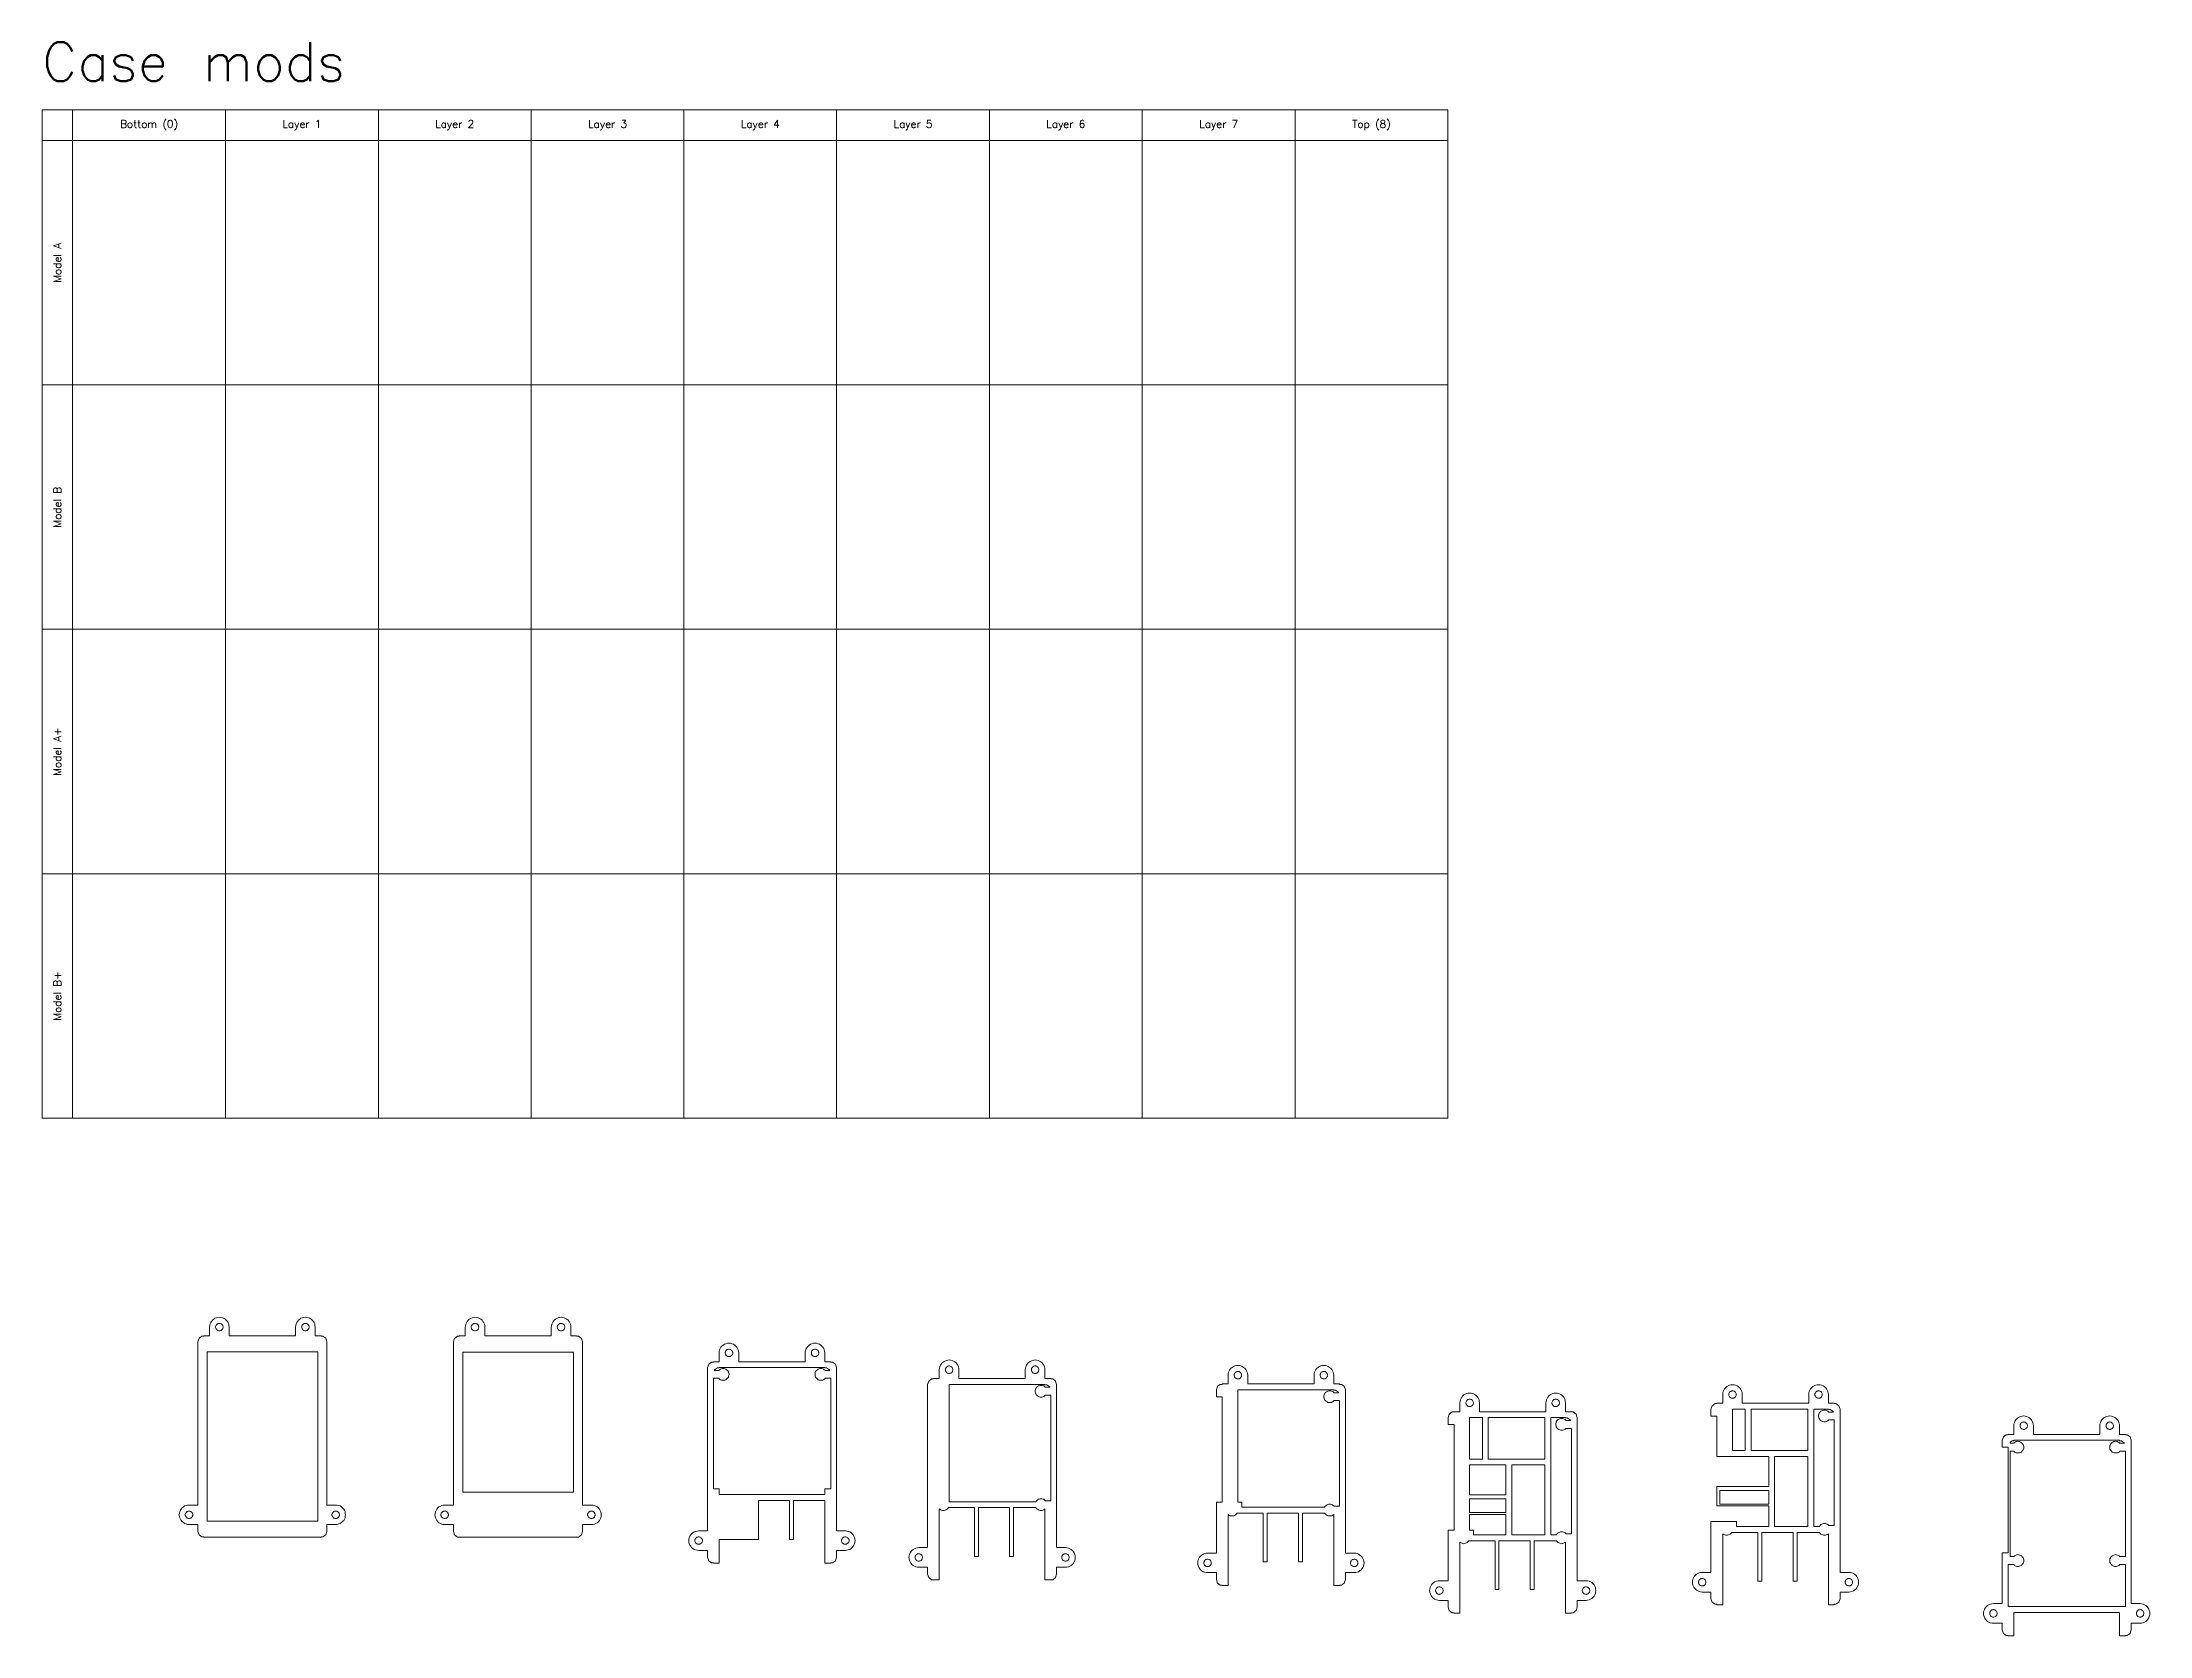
# Model space of a CAD drawing. Header units: millimetres. Extents: x -1309 to 1857, y -1546 to 39.
# Drawn here: x 0 to 1078, y -1546 to -731 of the extents above; entities that cross this region are included whole.
import ezdxf

# ---------------------------------------------------------------- set-up
doc = ezdxf.new("R2010")
doc.units = ezdxf.units.MM
doc.header["$LTSCALE"] = 0.5
doc.layers.get('0').update_dxf_attribs({"lineweight": 18})
doc.styles.add('Annotative', font='romans.shx')
doc.styles.add('Symbol-Abbreviation', font='txt.shx', dxfattribs={"height": 100})

msp = doc.modelspace()

# ---------------------------------------------------------------- texts
for s, width, insert, char_height, attachment_point, style in [('Case mods', 4260.712, (0, -730.9), 20, 1, 'Symbol-Abbreviation'), ('Bottom (0)', 5000, (54.7, -773.4), 3.91, 5, 'Annotative'), ('Layer 1', 5000, (132.8, -773.4), 3.91, 5, 'Annotative'), ('Layer 2', 5000, (210.9, -773.4), 3.91, 5, 'Annotative'), ('Layer 3', 5000, (289.1, -773.4), 3.91, 5, 'Annotative'), ('Layer 4', 5000, (367.2, -773.4), 3.91, 5, 'Annotative'), ('Layer 5', 5000, (445.3, -773.4), 3.91, 5, 'Annotative'), ('Layer 6', 5000, (523.4, -773.4), 3.91, 5, 'Annotative'), ('Layer 7', 5000, (601.6, -773.4), 3.91, 5, 'Annotative'), ('Top (8)', 5000, (679.7, -773.4), 3.91, 5, 'Annotative')]:
    msp.add_mtext_dynamic_manual_height_columns(s, width=width, gutter_width=1250, heights=[0], dxfattribs=dict(insert=insert, char_height=char_height, attachment_point=attachment_point, style=style))
at = {"char_height": 3.91, "attachment_point": 5, "rotation": 90, "style": 'Annotative'}
for s, insert in [('Model A', (7.8, -843.8)), ('Model B', (7.8, -968.8)), ('Model A+', (7.8, -1093.8)), ('Model B+', (7.8, -1218.8))]:
    msp.add_mtext_dynamic_manual_height_columns(s, width=4500, gutter_width=1250, heights=[0], dxfattribs=dict(at, insert=insert))

# ---------------------------------------------------------------- linework, layer by layer
for p, q in [((0, -765.6), (718.8, -765.6)), ((0, -765.6), (0, -1281.2)), ((15.6, -765.6), (15.6, -1281.2)), ((93.8, -765.6), (93.8, -1281.2)), ((171.9, -765.6), (171.9, -1281.2)), ((250, -765.6), (250, -1281.2)), ((328.1, -765.6), (328.1, -1281.2)), ((406.2, -765.6), (406.2, -1281.2)), ((484.4, -765.6), (484.4, -1281.2)), ((562.5, -765.6), (562.5, -1281.2)), ((640.6, -765.6), (640.6, -1281.2)), ((718.8, -765.6), (718.8, -1281.2)), ((0, -781.2), (718.8, -781.2)), ((0, -906.2), (718.8, -906.2)), ((0, -1031.2), (718.8, -1031.2)), ((0, -1156.2), (718.8, -1156.2)), ((0, -1281.2), (718.8, -1281.2)), ((85.6, -1388.1), (85.7, -1387.3)), ((85.6, -1392.6), (85.6, -1388.1)), ((85.7, -1387.3), (85.9, -1386.5)), ((85.9, -1386.5), (86.2, -1385.8)), ((86.2, -1385.8), (86.6, -1385.2)), ((86.6, -1385.2), (87.1, -1384.6)), ((87.1, -1384.6), (87.7, -1384)), ((87.7, -1384), (88.3, -1383.6)), ((88.3, -1383.6), (89.1, -1383.3)), ((88.7, -1387.8), (88.8, -1387.5)), ((88.7, -1388.1), (88.7, -1387.8)), ((88.7, -1388.4), (88.7, -1388.1)), ((88.8, -1388.7), (88.7, -1388.4)), ((88.8, -1387.5), (88.9, -1387.2)), ((88.9, -1389), (88.8, -1388.7)), ((88.9, -1387.2), (89.1, -1387)), ((89.1, -1389.2), (88.9, -1389)), ((89.1, -1383.3), (89.8, -1383.2)), ((89.1, -1387), (89.3, -1386.7)), ((89.3, -1389.4), (89.1, -1389.2)), ((89.3, -1386.7), (89.5, -1386.6)), ((89.5, -1389.6), (89.3, -1389.4)), ((89.5, -1386.6), (89.7, -1386.4)), ((89.7, -1389.8), (89.5, -1389.6)), ((89.7, -1386.4), (90, -1386.3)), ((90, -1389.9), (89.7, -1389.8)), ((89.8, -1383.2), (90.6, -1383.1)), ((90, -1386.3), (90.3, -1386.2)), ((90.3, -1390), (90, -1389.9)), ((90.3, -1386.2), (90.6, -1386.2)), ((90.6, -1390), (90.3, -1390)), ((90.6, -1383.1), (91.4, -1383.2)), ((90.6, -1386.2), (90.9, -1386.2)), ((90.9, -1390), (90.6, -1390)), ((90.9, -1386.2), (91.2, -1386.3)), ((91.2, -1389.9), (90.9, -1390)), ((91.2, -1386.3), (91.5, -1386.4)), ((91.5, -1389.8), (91.2, -1389.9)), ((91.4, -1383.2), (92.2, -1383.3)), ((91.5, -1386.4), (91.7, -1386.6)), ((91.7, -1389.6), (91.5, -1389.8)), ((91.7, -1386.6), (92, -1386.7)), ((92, -1389.4), (91.7, -1389.6)), ((92, -1386.7), (92.1, -1387)), ((92.1, -1389.2), (92, -1389.4)), ((92.1, -1387), (92.3, -1387.2)), ((92.3, -1389), (92.1, -1389.2)), ((92.2, -1383.3), (92.9, -1383.6)), ((92.3, -1387.2), (92.4, -1387.5)), ((92.4, -1388.7), (92.3, -1389)), ((92.4, -1387.5), (92.5, -1387.8)), ((92.5, -1388.4), (92.4, -1388.7)), ((92.5, -1387.8), (92.5, -1388.1)), ((92.5, -1388.1), (92.5, -1388.4)), ((92.9, -1383.6), (93.6, -1384)), ((93.6, -1384), (94.1, -1384.6)), ((94.1, -1384.6), (94.7, -1385.2)), ((94.7, -1385.2), (95.1, -1385.8)), ((95.1, -1385.8), (95.4, -1386.5)), ((95.4, -1386.5), (95.5, -1387.3)), ((95.5, -1387.3), (95.6, -1388.1)), ((95.6, -1388.1), (95.6, -1392.6)), ((129.6, -1388.1), (129.7, -1387.3)), ((129.6, -1392.6), (129.6, -1388.1)), ((129.7, -1387.3), (129.9, -1386.5)), ((129.9, -1386.5), (130.2, -1385.8)), ((130.2, -1385.8), (130.6, -1385.2)), ((130.6, -1385.2), (131.1, -1384.6)), ((131.1, -1384.6), (131.7, -1384)), ((131.7, -1384), (132.3, -1383.6)), ((132.3, -1383.6), (133.1, -1383.3)), ((132.7, -1387.8), (132.8, -1387.5)), ((132.7, -1388.1), (132.7, -1387.8)), ((132.7, -1388.4), (132.7, -1388.1)), ((132.8, -1388.7), (132.7, -1388.4)), ((132.8, -1387.5), (132.9, -1387.2)), ((132.9, -1389), (132.8, -1388.7)), ((132.9, -1387.2), (133.1, -1387)), ((133.1, -1389.2), (132.9, -1389)), ((133.1, -1383.3), (133.8, -1383.2)), ((133.1, -1387), (133.3, -1386.7)), ((133.3, -1389.4), (133.1, -1389.2)), ((133.3, -1386.7), (133.5, -1386.6)), ((133.5, -1389.6), (133.3, -1389.4)), ((133.5, -1386.6), (133.7, -1386.4)), ((133.7, -1389.8), (133.5, -1389.6)), ((133.7, -1386.4), (134, -1386.3)), ((134, -1389.9), (133.7, -1389.8)), ((133.8, -1383.2), (134.6, -1383.1)), ((134, -1386.3), (134.3, -1386.2)), ((134.3, -1390), (134, -1389.9)), ((134.3, -1386.2), (134.6, -1386.2)), ((134.6, -1390), (134.3, -1390)), ((134.6, -1383.1), (135.4, -1383.2)), ((134.6, -1386.2), (134.9, -1386.2)), ((134.9, -1390), (134.6, -1390)), ((134.9, -1386.2), (135.2, -1386.3)), ((135.2, -1389.9), (134.9, -1390)), ((135.2, -1386.3), (135.5, -1386.4)), ((135.5, -1389.8), (135.2, -1389.9)), ((135.4, -1383.2), (136.2, -1383.3)), ((135.5, -1386.4), (135.7, -1386.6)), ((135.7, -1389.6), (135.5, -1389.8)), ((135.7, -1386.6), (136, -1386.7)), ((136, -1389.4), (135.7, -1389.6)), ((136, -1386.7), (136.1, -1387)), ((136.1, -1389.2), (136, -1389.4)), ((136.1, -1387), (136.3, -1387.2)), ((136.3, -1389), (136.1, -1389.2)), ((136.2, -1383.3), (136.9, -1383.6)), ((136.3, -1387.2), (136.4, -1387.5)), ((136.4, -1388.7), (136.3, -1389)), ((136.4, -1387.5), (136.5, -1387.8)), ((136.5, -1388.4), (136.4, -1388.7)), ((136.5, -1387.8), (136.5, -1388.1)), ((136.5, -1388.1), (136.5, -1388.4)), ((136.9, -1383.6), (137.6, -1384)), ((137.6, -1384), (138.1, -1384.6)), ((138.1, -1384.6), (138.7, -1385.2)), ((138.7, -1385.2), (139.1, -1385.8)), ((139.1, -1385.8), (139.4, -1386.5)), ((139.4, -1386.5), (139.5, -1387.3)), ((139.5, -1387.3), (139.6, -1388.1)), ((139.6, -1388.1), (139.6, -1392.6)), ((216.3, -1388.1), (216.4, -1387.4)), ((216.3, -1392.6), (216.3, -1388.1)), ((216.4, -1387.4), (216.6, -1386.6)), ((216.6, -1386.6), (216.9, -1385.9)), ((216.9, -1385.9), (217.3, -1385.2)), ((217.3, -1385.2), (217.8, -1384.6)), ((217.8, -1384.6), (218.4, -1384.1)), ((218.4, -1384.1), (219.1, -1383.7)), ((219.1, -1383.7), (219.8, -1383.4)), ((219.4, -1387.8), (219.5, -1387.5)), ((219.4, -1388.1), (219.4, -1387.8)), ((219.4, -1388.4), (219.4, -1388.1)), ((219.5, -1388.7), (219.4, -1388.4)), ((219.5, -1387.5), (219.6, -1387.3)), ((219.6, -1389), (219.5, -1388.7)), ((219.6, -1387.3), (219.8, -1387)), ((219.8, -1389.3), (219.6, -1389)), ((219.8, -1383.4), (220.5, -1383.2)), ((219.8, -1387), (220, -1386.8)), ((220, -1389.5), (219.8, -1389.3)), ((220, -1386.8), (220.2, -1386.6)), ((220.2, -1389.7), (220, -1389.5)), ((220.2, -1386.6), (220.5, -1386.4)), ((220.5, -1389.8), (220.2, -1389.7)), ((220.5, -1383.2), (221.3, -1383.1)), ((220.5, -1386.4), (220.7, -1386.3)), ((220.7, -1389.9), (220.5, -1389.8)), ((220.7, -1386.3), (221, -1386.3)), ((221, -1390), (220.7, -1389.9)), ((221, -1386.3), (221.3, -1386.2)), ((221.3, -1390), (221, -1390)), ((221.3, -1383.1), (222.1, -1383.2)), ((221.3, -1386.2), (221.6, -1386.3)), ((221.6, -1390), (221.3, -1390)), ((221.6, -1386.3), (221.9, -1386.3)), ((221.9, -1389.9), (221.6, -1390)), ((221.9, -1386.3), (222.2, -1386.4)), ((222.2, -1389.8), (221.9, -1389.9)), ((222.1, -1383.2), (222.9, -1383.4)), ((222.2, -1386.4), (222.4, -1386.6)), ((222.4, -1389.7), (222.2, -1389.8)), ((222.4, -1386.6), (222.7, -1386.8)), ((222.7, -1389.5), (222.4, -1389.7)), ((222.7, -1386.8), (222.9, -1387)), ((222.9, -1389.3), (222.7, -1389.5)), ((222.9, -1383.4), (223.6, -1383.7)), ((222.9, -1387), (223, -1387.3)), ((223, -1389), (222.9, -1389.3)), ((223, -1387.3), (223.1, -1387.5)), ((223.1, -1388.7), (223, -1389)), ((223.1, -1387.5), (223.2, -1387.8)), ((223.2, -1388.4), (223.1, -1388.7)), ((223.2, -1387.8), (223.2, -1388.1)), ((223.2, -1388.1), (223.2, -1388.4)), ((223.6, -1383.7), (224.3, -1384.1)), ((224.3, -1384.1), (224.9, -1384.6)), ((224.9, -1384.6), (225.4, -1385.2)), ((225.4, -1385.2), (225.8, -1385.9)), ((225.8, -1385.9), (226.1, -1386.6)), ((226.1, -1386.6), (226.3, -1387.4)), ((226.3, -1387.4), (226.3, -1388.1)), ((226.3, -1388.1), (226.3, -1392.6)), ((260.3, -1388.1), (260.4, -1387.4)), ((260.3, -1392.6), (260.3, -1388.1)), ((260.4, -1387.4), (260.6, -1386.6)), ((260.6, -1386.6), (260.9, -1385.9)), ((260.9, -1385.9), (261.3, -1385.2)), ((261.3, -1385.2), (261.8, -1384.6)), ((261.8, -1384.6), (262.4, -1384.1)), ((262.4, -1384.1), (263.1, -1383.7)), ((263.1, -1383.7), (263.8, -1383.4)), ((263.4, -1387.8), (263.5, -1387.5)), ((263.4, -1388.1), (263.4, -1387.8)), ((263.4, -1388.4), (263.4, -1388.1)), ((263.5, -1388.7), (263.4, -1388.4)), ((263.5, -1387.5), (263.6, -1387.3)), ((263.6, -1389), (263.5, -1388.7)), ((263.6, -1387.3), (263.8, -1387)), ((263.8, -1389.3), (263.6, -1389)), ((263.8, -1383.4), (264.5, -1383.2)), ((263.8, -1387), (264, -1386.8)), ((264, -1389.5), (263.8, -1389.3)), ((264, -1386.8), (264.2, -1386.6)), ((264.2, -1389.7), (264, -1389.5)), ((264.2, -1386.6), (264.5, -1386.4)), ((264.5, -1389.8), (264.2, -1389.7)), ((264.5, -1383.2), (265.3, -1383.1)), ((264.5, -1386.4), (264.7, -1386.3)), ((264.7, -1389.9), (264.5, -1389.8)), ((264.7, -1386.3), (265, -1386.3)), ((265, -1390), (264.7, -1389.9)), ((265, -1386.3), (265.3, -1386.2)), ((265.3, -1390), (265, -1390)), ((265.3, -1383.1), (266.1, -1383.2)), ((265.3, -1386.2), (265.6, -1386.3)), ((265.6, -1390), (265.3, -1390)), ((265.6, -1386.3), (265.9, -1386.3)), ((265.9, -1389.9), (265.6, -1390)), ((265.9, -1386.3), (266.2, -1386.4)), ((266.2, -1389.8), (265.9, -1389.9)), ((266.1, -1383.2), (266.9, -1383.4)), ((266.2, -1386.4), (266.4, -1386.6)), ((266.4, -1389.7), (266.2, -1389.8)), ((266.4, -1386.6), (266.7, -1386.8)), ((266.7, -1389.5), (266.4, -1389.7)), ((266.7, -1386.8), (266.9, -1387)), ((266.9, -1389.3), (266.7, -1389.5)), ((266.9, -1383.4), (267.6, -1383.7)), ((266.9, -1387), (267, -1387.3)), ((267, -1389), (266.9, -1389.3)), ((267, -1387.3), (267.1, -1387.5)), ((267.1, -1388.7), (267, -1389)), ((267.1, -1387.5), (267.2, -1387.8)), ((267.2, -1388.4), (267.1, -1388.7)), ((267.2, -1387.8), (267.2, -1388.1)), ((267.2, -1388.1), (267.2, -1388.4)), ((267.6, -1383.7), (268.3, -1384.1)), ((268.3, -1384.1), (268.9, -1384.6)), ((268.9, -1384.6), (269.4, -1385.2)), ((269.4, -1385.2), (269.8, -1385.9)), ((269.8, -1385.9), (270.1, -1386.6)), ((270.1, -1386.6), (270.3, -1387.4)), ((270.3, -1387.4), (270.3, -1388.1)), ((270.3, -1388.1), (270.3, -1392.6)), ((79.6, -1395.6), (80.2, -1393.8)), ((79.6, -1479.1), (79.6, -1395.6)), ((80.2, -1393.8), (81.7, -1392.7)), ((81.7, -1392.7), (82.6, -1392.7)), ((82.6, -1392.7), (82.6, -1392.6)), ((82.6, -1392.6), (85.6, -1392.6)), ((84.4, -1487.3), (84.4, -1400.8)), ((84.4, -1400.8), (140.9, -1400.8)), ((95.6, -1392.6), (129.6, -1392.6)), ((139.6, -1392.6), (142.6, -1392.6)), ((140.9, -1400.8), (140.9, -1487.3)), ((142.6, -1392.6), (142.6, -1392.7)), ((142.6, -1392.7), (143.5, -1392.7)), ((143.5, -1392.7), (145, -1393.8)), ((145, -1393.8), (145.6, -1395.6)), ((145.6, -1395.6), (145.6, -1479.1)), ((210.3, -1395.6), (210.9, -1393.9)), ((210.3, -1479.1), (210.3, -1395.6)), ((210.9, -1393.9), (212.4, -1392.8)), ((212.4, -1392.8), (213.3, -1392.8)), ((213.3, -1392.8), (213.3, -1392.6)), ((213.3, -1392.6), (216.3, -1392.6)), ((215.1, -1472.6), (215.1, -1400.9)), ((215.1, -1400.9), (271.6, -1400.9)), ((226.3, -1392.6), (260.3, -1392.6)), ((270.3, -1392.6), (273.3, -1392.6)), ((271.6, -1400.9), (271.6, -1472.6)), ((273.3, -1392.6), (273.3, -1392.8)), ((273.3, -1392.8), (274.3, -1392.8)), ((274.3, -1392.8), (275.8, -1393.9)), ((275.8, -1393.9), (276.3, -1395.6)), ((276.3, -1395.6), (276.3, -1479.1)), ((346.2, -1400.5), (346.4, -1399.8)), ((346.2, -1401.3), (346.2, -1400.5)), ((346.4, -1399.8), (346.7, -1399)), ((346.7, -1399), (347.1, -1398.4)), ((347.1, -1398.4), (347.6, -1397.8)), ((347.6, -1397.8), (348.2, -1397.3)), ((348.2, -1397.3), (348.9, -1396.9)), ((348.9, -1396.9), (349.6, -1396.6)), ((349.3, -1401), (349.4, -1400.7)), ((349.4, -1400.7), (349.5, -1400.4)), ((349.5, -1400.4), (349.6, -1400.2)), ((349.6, -1396.6), (350.4, -1396.4)), ((349.6, -1400.2), (349.8, -1400)), ((349.8, -1400), (350.1, -1399.8)), ((350.1, -1399.8), (350.3, -1399.6)), ((350.3, -1399.6), (350.6, -1399.5)), ((350.4, -1396.4), (351.2, -1396.3)), ((350.6, -1399.5), (350.9, -1399.4)), ((350.9, -1399.4), (351.2, -1399.4)), ((351.2, -1396.3), (352, -1396.4)), ((351.2, -1399.4), (351.5, -1399.4)), ((351.5, -1399.4), (351.8, -1399.5)), ((351.8, -1399.5), (352, -1399.6)), ((352, -1396.4), (352.7, -1396.6)), ((352, -1399.6), (352.3, -1399.8)), ((352.3, -1399.8), (352.5, -1400)), ((352.5, -1400), (352.7, -1400.2)), ((352.7, -1396.6), (353.5, -1396.9)), ((352.7, -1400.2), (352.9, -1400.4)), ((352.9, -1400.4), (353, -1400.7)), ((353, -1400.7), (353.1, -1401)), ((353.5, -1396.9), (354.1, -1397.3)), ((354.1, -1397.3), (354.7, -1397.8)), ((354.7, -1397.8), (355.2, -1398.4)), ((355.2, -1398.4), (355.6, -1399)), ((355.6, -1399), (355.9, -1399.8)), ((355.9, -1399.8), (356.1, -1400.5)), ((356.1, -1400.5), (356.2, -1401.3)), ((390.2, -1400.5), (390.4, -1399.8)), ((390.2, -1401.3), (390.2, -1400.5)), ((390.4, -1399.8), (390.7, -1399)), ((390.7, -1399), (391.1, -1398.4)), ((391.1, -1398.4), (391.6, -1397.8)), ((391.6, -1397.8), (392.2, -1397.3)), ((392.2, -1397.3), (392.9, -1396.9)), ((392.9, -1396.9), (393.6, -1396.6)), ((393.3, -1401), (393.4, -1400.7)), ((393.4, -1400.7), (393.5, -1400.4)), ((393.5, -1400.4), (393.6, -1400.2)), ((393.6, -1396.6), (394.4, -1396.4)), ((393.6, -1400.2), (393.8, -1400)), ((393.8, -1400), (394.1, -1399.8)), ((394.1, -1399.8), (394.3, -1399.6)), ((394.3, -1399.6), (394.6, -1399.5)), ((394.4, -1396.4), (395.2, -1396.3)), ((394.6, -1399.5), (394.9, -1399.4)), ((394.9, -1399.4), (395.2, -1399.4)), ((395.2, -1396.3), (396, -1396.4)), ((395.2, -1399.4), (395.5, -1399.4)), ((395.5, -1399.4), (395.8, -1399.5)), ((395.8, -1399.5), (396, -1399.6)), ((396, -1396.4), (396.7, -1396.6)), ((396, -1399.6), (396.3, -1399.8)), ((396.3, -1399.8), (396.5, -1400)), ((396.5, -1400), (396.7, -1400.2)), ((396.7, -1396.6), (397.5, -1396.9)), ((396.7, -1400.2), (396.9, -1400.4)), ((396.9, -1400.4), (397, -1400.7)), ((397, -1400.7), (397.1, -1401)), ((397.5, -1396.9), (398.1, -1397.3)), ((398.1, -1397.3), (398.7, -1397.8)), ((398.7, -1397.8), (399.2, -1398.4)), ((399.2, -1398.4), (399.6, -1399)), ((399.6, -1399), (399.9, -1399.8)), ((399.9, -1399.8), (400.1, -1400.5)), ((400.1, -1400.5), (400.2, -1401.3)), ((340.2, -1408.8), (340.8, -1407)), ((340.2, -1492.3), (340.2, -1408.8)), ((340.8, -1407), (342.3, -1406)), ((342.3, -1406), (343.2, -1406)), ((343.2, -1406), (343.2, -1405.8)), ((343.2, -1405.8), (346.2, -1405.8)), ((343.7, -1410.3), (343.8, -1410)), ((346, -1410.3), (343.7, -1410.3)), ((343.8, -1410), (345.3, -1409)), ((345.3, -1409), (346.2, -1409)), ((346.1, -1410.2), (346, -1410.3)), ((346.4, -1409.9), (346.1, -1410.2)), ((346.2, -1405.8), (346.2, -1401.3)), ((346.2, -1409), (346.2, -1408.8)), ((346.2, -1408.8), (400.2, -1408.8)), ((346.8, -1409.6), (346.4, -1409.9)), ((347.3, -1409.5), (346.8, -1409.6)), ((347.7, -1409.3), (347.3, -1409.5)), ((348.2, -1409.3), (347.7, -1409.3)), ((348.6, -1409.3), (348.2, -1409.3)), ((349.1, -1409.5), (348.6, -1409.3)), ((349.5, -1409.6), (349.1, -1409.5)), ((349.3, -1401.3), (349.3, -1401)), ((349.3, -1401.6), (349.3, -1401.3)), ((349.4, -1401.9), (349.3, -1401.6)), ((349.5, -1402.2), (349.4, -1401.9)), ((349.6, -1402.4), (349.5, -1402.2)), ((349.9, -1409.9), (349.5, -1409.6)), ((349.8, -1402.6), (349.6, -1402.4)), ((350.1, -1402.8), (349.8, -1402.6)), ((350.3, -1410.2), (349.9, -1409.9)), ((350.3, -1403), (350.1, -1402.8)), ((350.6, -1403.1), (350.3, -1403)), ((350.6, -1410.5), (350.3, -1410.2)), ((350.9, -1403.2), (350.6, -1403.1)), ((350.9, -1410.9), (350.6, -1410.5)), ((351.2, -1403.2), (350.9, -1403.2)), ((351, -1411.4), (350.9, -1410.9)), ((351.1, -1411.8), (351, -1411.4)), ((351.5, -1403.2), (351.2, -1403.2)), ((351.8, -1403.1), (351.5, -1403.2)), ((352, -1403), (351.8, -1403.1)), ((352.3, -1402.8), (352, -1403)), ((352.5, -1402.6), (352.3, -1402.8)), ((352.7, -1402.4), (352.5, -1402.6)), ((352.9, -1402.2), (352.7, -1402.4)), ((353, -1401.9), (352.9, -1402.2)), ((353.1, -1401.6), (353, -1401.9)), ((353.1, -1401), (353.1, -1401.3)), ((353.1, -1401.3), (353.1, -1401.6)), ((356.2, -1401.3), (356.2, -1405.8)), ((356.2, -1405.8), (390.2, -1405.8)), ((390.2, -1405.8), (390.2, -1401.3)), ((393.3, -1401.3), (393.3, -1401)), ((393.3, -1401.6), (393.3, -1401.3)), ((393.4, -1401.9), (393.3, -1401.6)), ((393.5, -1402.2), (393.4, -1401.9)), ((393.6, -1402.4), (393.5, -1402.2)), ((393.8, -1402.6), (393.6, -1402.4)), ((394.1, -1402.8), (393.8, -1402.6)), ((394.3, -1403), (394.1, -1402.8)), ((394.6, -1403.1), (394.3, -1403)), ((394.9, -1403.2), (394.6, -1403.1)), ((395.2, -1403.2), (394.9, -1403.2)), ((395.5, -1403.2), (395.2, -1403.2)), ((395.3, -1411.4), (395.2, -1411.8)), ((395.5, -1410.9), (395.3, -1411.4)), ((395.8, -1403.1), (395.5, -1403.2)), ((395.8, -1410.5), (395.5, -1410.9)), ((396, -1403), (395.8, -1403.1)), ((396.1, -1410.2), (395.8, -1410.5)), ((396.3, -1402.8), (396, -1403)), ((396.4, -1409.9), (396.1, -1410.2)), ((396.5, -1402.6), (396.3, -1402.8)), ((396.8, -1409.6), (396.4, -1409.9)), ((396.7, -1402.4), (396.5, -1402.6)), ((396.9, -1402.2), (396.7, -1402.4)), ((397.3, -1409.5), (396.8, -1409.6)), ((397, -1401.9), (396.9, -1402.2)), ((397.1, -1401.6), (397, -1401.9)), ((397.1, -1401), (397.1, -1401.3)), ((397.1, -1401.3), (397.1, -1401.6)), ((397.7, -1409.3), (397.3, -1409.5)), ((398.2, -1409.3), (397.7, -1409.3)), ((398.6, -1409.3), (398.2, -1409.3)), ((399.1, -1409.5), (398.6, -1409.3)), ((399.5, -1409.6), (399.1, -1409.5)), ((399.9, -1409.9), (399.5, -1409.6)), ((400.3, -1410.2), (399.9, -1409.9)), ((400.2, -1401.3), (400.2, -1405.8)), ((400.2, -1405.8), (403.2, -1405.8)), ((400.2, -1408.8), (400.2, -1409)), ((400.2, -1409), (401.1, -1409)), ((400.4, -1410.3), (400.3, -1410.2)), ((402.7, -1410.3), (400.4, -1410.3)), ((401.1, -1409), (402.6, -1410)), ((402.6, -1410), (402.7, -1410.3)), ((403.2, -1405.8), (403.2, -1406)), ((403.2, -1406), (404.1, -1406)), ((404.1, -1406), (405.6, -1407)), ((405.6, -1407), (406.2, -1408.8)), ((406.2, -1408.8), (406.2, -1492.3)), ((458.7, -1409.9), (458.8, -1409.1)), ((458.7, -1414.4), (458.7, -1409.9)), ((458.8, -1409.1), (459, -1408.4)), ((459, -1408.4), (459.3, -1407.6)), ((459.3, -1407.6), (459.7, -1407)), ((459.7, -1407), (460.2, -1406.4)), ((460.2, -1406.4), (460.8, -1405.9)), ((460.8, -1405.9), (461.5, -1405.5)), ((461.5, -1405.5), (462.2, -1405.2)), ((461.8, -1409.9), (461.9, -1409.6)), ((461.9, -1410.2), (461.8, -1409.9)), ((461.9, -1409.3), (462, -1409.1)), ((461.9, -1409.6), (461.9, -1409.3)), ((461.9, -1410.5), (461.9, -1410.2)), ((462, -1410.8), (461.9, -1410.5)), ((462, -1409.1), (462.2, -1408.8)), ((462.2, -1411), (462, -1410.8)), ((462.2, -1405.2), (463, -1405)), ((462.2, -1408.8), (462.4, -1408.6)), ((462.4, -1411.3), (462.2, -1411)), ((462.4, -1408.6), (462.6, -1408.4)), ((462.6, -1411.5), (462.4, -1411.3)), ((462.6, -1408.4), (462.9, -1408.2)), ((462.9, -1411.6), (462.6, -1411.5)), ((462.9, -1408.2), (463.1, -1408.1)), ((463.1, -1411.7), (462.9, -1411.6)), ((463, -1405), (463.7, -1404.9)), ((463.1, -1408.1), (463.4, -1408)), ((463.4, -1411.8), (463.1, -1411.7)), ((463.4, -1408), (463.7, -1408)), ((463.7, -1404.9), (464.5, -1405)), ((463.7, -1408), (464, -1408)), ((464, -1408), (464.3, -1408.1)), ((464.3, -1411.7), (464, -1411.8)), ((464.3, -1408.1), (464.6, -1408.2)), ((464.6, -1411.6), (464.3, -1411.7)), ((464.5, -1405), (465.3, -1405.2)), ((464.6, -1408.2), (464.9, -1408.4)), ((464.9, -1411.5), (464.6, -1411.6)), ((464.9, -1408.4), (465.1, -1408.6)), ((465.1, -1411.3), (464.9, -1411.5)), ((465.1, -1408.6), (465.3, -1408.8)), ((465.3, -1411), (465.1, -1411.3)), ((465.3, -1405.2), (466, -1405.5)), ((465.3, -1408.8), (465.4, -1409.1)), ((465.4, -1410.8), (465.3, -1411)), ((465.4, -1409.1), (465.5, -1409.3)), ((465.5, -1410.5), (465.4, -1410.8)), ((465.5, -1409.3), (465.6, -1409.6)), ((465.6, -1410.2), (465.5, -1410.5)), ((465.6, -1409.6), (465.6, -1409.9)), ((465.6, -1409.9), (465.6, -1410.2)), ((466, -1405.5), (466.7, -1405.9)), ((466.7, -1405.9), (467.3, -1406.4)), ((467.3, -1406.4), (467.8, -1407)), ((467.8, -1407), (468.2, -1407.6)), ((468.2, -1407.6), (468.5, -1408.4)), ((468.5, -1408.4), (468.7, -1409.1)), ((468.7, -1409.1), (468.7, -1409.9)), ((468.7, -1409.9), (468.7, -1414.4)), ((502.7, -1409.9), (502.8, -1409.1)), ((502.7, -1414.4), (502.7, -1409.9)), ((502.8, -1409.1), (503, -1408.4)), ((503, -1408.4), (503.3, -1407.6)), ((503.3, -1407.6), (503.7, -1407)), ((503.7, -1407), (504.2, -1406.4)), ((504.2, -1406.4), (504.8, -1405.9)), ((504.8, -1405.9), (505.5, -1405.5)), ((505.5, -1405.5), (506.2, -1405.2)), ((505.8, -1409.9), (505.9, -1409.6)), ((505.9, -1410.2), (505.8, -1409.9)), ((505.9, -1409.3), (506, -1409.1)), ((505.9, -1409.6), (505.9, -1409.3)), ((505.9, -1410.5), (505.9, -1410.2)), ((506, -1410.8), (505.9, -1410.5)), ((506, -1409.1), (506.2, -1408.8)), ((506.2, -1411), (506, -1410.8)), ((506.2, -1405.2), (507, -1405)), ((506.2, -1408.8), (506.4, -1408.6)), ((506.4, -1411.3), (506.2, -1411)), ((506.4, -1408.6), (506.6, -1408.4)), ((506.6, -1411.5), (506.4, -1411.3)), ((506.6, -1408.4), (506.9, -1408.2)), ((506.9, -1411.6), (506.6, -1411.5)), ((506.9, -1408.2), (507.1, -1408.1)), ((507.1, -1411.7), (506.9, -1411.6)), ((507, -1405), (507.7, -1404.9)), ((507.1, -1408.1), (507.4, -1408)), ((507.4, -1411.8), (507.1, -1411.7)), ((507.4, -1408), (507.7, -1408)), ((507.7, -1404.9), (508.5, -1405)), ((507.7, -1408), (508, -1408)), ((508, -1408), (508.3, -1408.1)), ((508.3, -1411.7), (508, -1411.8)), ((508.3, -1408.1), (508.6, -1408.2)), ((508.6, -1411.6), (508.3, -1411.7)), ((508.5, -1405), (509.3, -1405.2)), ((508.6, -1408.2), (508.9, -1408.4)), ((508.9, -1411.5), (508.6, -1411.6)), ((508.9, -1408.4), (509.1, -1408.6)), ((509.1, -1411.3), (508.9, -1411.5)), ((509.1, -1408.6), (509.3, -1408.8)), ((509.3, -1411), (509.1, -1411.3)), ((509.3, -1405.2), (510, -1405.5)), ((509.3, -1408.8), (509.4, -1409.1)), ((509.4, -1410.8), (509.3, -1411)), ((509.4, -1409.1), (509.5, -1409.3)), ((509.5, -1410.5), (509.4, -1410.8)), ((509.5, -1409.3), (509.6, -1409.6)), ((509.6, -1410.2), (509.5, -1410.5)), ((509.6, -1409.6), (509.6, -1409.9)), ((509.6, -1409.9), (509.6, -1410.2)), ((510, -1405.5), (510.7, -1405.9)), ((510.7, -1405.9), (511.3, -1406.4)), ((511.3, -1406.4), (511.8, -1407)), ((511.8, -1407), (512.2, -1407.6)), ((512.2, -1407.6), (512.5, -1408.4)), ((512.5, -1408.4), (512.7, -1409.1)), ((512.7, -1409.1), (512.7, -1409.9)), ((512.7, -1409.9), (512.7, -1414.4)), ((606.4, -1411.9), (606.6, -1411.2)), ((606.6, -1411.2), (606.9, -1410.4)), ((606.9, -1410.4), (607.3, -1409.8)), ((607.3, -1409.8), (607.8, -1409.2)), ((607.8, -1409.2), (608.4, -1408.7)), ((608.4, -1408.7), (609.1, -1408.2)), ((609.1, -1408.2), (609.8, -1407.9)), ((609.7, -1411.8), (609.8, -1411.6)), ((609.8, -1407.9), (610.6, -1407.8)), ((609.8, -1411.6), (610, -1411.4)), ((610, -1411.4), (610.3, -1411.2)), ((610.3, -1411.2), (610.5, -1411)), ((610.5, -1411), (610.8, -1410.9)), ((610.6, -1407.8), (611.4, -1407.7)), ((610.8, -1410.9), (611.1, -1410.8)), ((611.1, -1410.8), (611.4, -1410.8)), ((611.4, -1407.7), (612.2, -1407.8)), ((611.4, -1410.8), (611.7, -1410.8)), ((611.7, -1410.8), (612, -1410.9)), ((612, -1410.9), (612.2, -1411)), ((612.2, -1407.8), (612.9, -1407.9)), ((612.2, -1411), (612.5, -1411.2)), ((612.5, -1411.2), (612.7, -1411.4)), ((612.7, -1411.4), (612.9, -1411.6)), ((612.9, -1407.9), (613.6, -1408.2)), ((612.9, -1411.6), (613.1, -1411.8)), ((613.6, -1408.2), (614.3, -1408.7)), ((614.3, -1408.7), (614.9, -1409.2)), ((614.9, -1409.2), (615.4, -1409.8)), ((615.4, -1409.8), (615.8, -1410.4)), ((615.8, -1410.4), (616.1, -1411.2)), ((616.1, -1411.2), (616.3, -1411.9)), ((650.4, -1411.9), (650.6, -1411.2)), ((650.6, -1411.2), (650.9, -1410.4)), ((650.9, -1410.4), (651.3, -1409.8)), ((651.3, -1409.8), (651.8, -1409.2)), ((651.8, -1409.2), (652.4, -1408.7)), ((652.4, -1408.7), (653.1, -1408.2)), ((653.1, -1408.2), (653.8, -1407.9)), ((653.7, -1411.8), (653.8, -1411.6)), ((653.8, -1407.9), (654.6, -1407.8)), ((653.8, -1411.6), (654, -1411.4)), ((654, -1411.4), (654.3, -1411.2)), ((654.3, -1411.2), (654.5, -1411)), ((654.5, -1411), (654.8, -1410.9)), ((654.6, -1407.8), (655.4, -1407.7)), ((654.8, -1410.9), (655.1, -1410.8)), ((655.1, -1410.8), (655.4, -1410.8)), ((655.4, -1407.7), (656.2, -1407.8)), ((655.4, -1410.8), (655.7, -1410.8)), ((655.7, -1410.8), (656, -1410.9)), ((656, -1410.9), (656.2, -1411)), ((656.2, -1407.8), (656.9, -1407.9)), ((656.2, -1411), (656.5, -1411.2)), ((656.5, -1411.2), (656.7, -1411.4)), ((656.7, -1411.4), (656.9, -1411.6)), ((656.9, -1407.9), (657.6, -1408.2)), ((656.9, -1411.6), (657.1, -1411.8)), ((657.6, -1408.2), (658.3, -1408.7)), ((658.3, -1408.7), (658.9, -1409.2)), ((658.9, -1409.2), (659.4, -1409.8)), ((659.4, -1409.8), (659.8, -1410.4)), ((659.8, -1410.4), (660.1, -1411.2)), ((660.1, -1411.2), (660.3, -1411.9)), ((343.2, -1470.8), (343.2, -1414.3)), ((343.2, -1414.3), (346, -1414.3)), ((346, -1414.3), (346.1, -1414.4)), ((346.1, -1414.4), (346.4, -1414.7)), ((346.4, -1414.7), (346.8, -1415)), ((346.8, -1415), (347.3, -1415.2)), ((347.3, -1415.2), (347.7, -1415.3)), ((347.7, -1415.3), (348.2, -1415.3)), ((348.2, -1415.3), (348.6, -1415.3)), ((348.6, -1415.3), (349.1, -1415.2)), ((349.1, -1415.2), (349.5, -1415)), ((349.5, -1415), (349.9, -1414.7)), ((349.9, -1414.7), (350.3, -1414.4)), ((350.3, -1414.4), (350.6, -1414.1)), ((350.6, -1414.1), (350.9, -1413.7)), ((350.9, -1413.7), (351, -1413.2)), ((351, -1413.2), (351.1, -1412.8)), ((351.2, -1412.3), (351.1, -1411.8)), ((351.1, -1412.8), (351.2, -1412.3)), ((395.2, -1411.8), (395.2, -1412.3)), ((395.2, -1412.3), (395.2, -1412.8)), ((395.2, -1412.8), (395.3, -1413.2)), ((395.3, -1413.2), (395.5, -1413.7)), ((395.5, -1413.7), (395.8, -1414.1)), ((395.8, -1414.1), (396.1, -1414.4)), ((396.1, -1414.4), (396.4, -1414.7)), ((396.4, -1414.7), (396.8, -1415)), ((396.8, -1415), (397.3, -1415.2)), ((397.3, -1415.2), (397.7, -1415.3)), ((397.7, -1415.3), (398.2, -1415.3)), ((398.2, -1415.3), (398.6, -1415.3)), ((398.6, -1415.3), (399.1, -1415.2)), ((399.1, -1415.2), (399.5, -1415)), ((399.5, -1415), (399.9, -1414.7)), ((399.9, -1414.7), (400.3, -1414.4)), ((400.3, -1414.4), (400.4, -1414.3)), ((400.4, -1414.3), (403.2, -1414.3)), ((403.2, -1414.3), (403.2, -1470.8)), ((452.7, -1417.4), (453.3, -1415.7)), ((452.7, -1500.9), (452.7, -1417.4)), ((453.3, -1415.7), (454.8, -1414.6)), ((454.8, -1414.6), (455.7, -1414.6)), ((455.7, -1414.6), (455.7, -1414.4)), ((455.7, -1414.4), (458.7, -1414.4)), ((463.7, -1411.8), (463.4, -1411.8)), ((464, -1411.8), (463.7, -1411.8)), ((463.7, -1477.4), (463.7, -1417.4)), ((463.7, -1417.4), (512.7, -1417.4)), ((468.7, -1414.4), (502.7, -1414.4)), ((507.7, -1411.8), (507.4, -1411.8)), ((508, -1411.8), (507.7, -1411.8)), ((507.8, -1420.4), (507.7, -1420.9)), ((507.7, -1420.9), (507.8, -1421.4)), ((507.9, -1420), (507.8, -1420.4)), ((507.8, -1421.4), (507.9, -1421.8)), ((508.1, -1419.6), (507.9, -1420)), ((507.9, -1421.8), (508.1, -1422.3)), ((508.3, -1419.2), (508.1, -1419.6)), ((508.1, -1422.3), (508.3, -1422.7)), ((508.6, -1418.8), (508.3, -1419.2)), ((509, -1418.5), (508.6, -1418.8)), ((509.4, -1418.2), (509, -1418.5)), ((509.8, -1418.1), (509.4, -1418.2)), ((510.3, -1418), (509.8, -1418.1)), ((510.7, -1417.9), (510.3, -1418)), ((511.2, -1418), (510.7, -1417.9)), ((511.7, -1418.1), (511.2, -1418)), ((512.1, -1418.2), (511.7, -1418.1)), ((512.5, -1418.5), (512.1, -1418.2)), ((512.9, -1418.8), (512.5, -1418.5)), ((512.7, -1414.4), (515.7, -1414.4)), ((512.7, -1417.4), (512.7, -1417.6)), ((512.7, -1417.6), (513.7, -1417.6)), ((513, -1418.9), (512.9, -1418.8)), ((515.2, -1418.9), (513, -1418.9)), ((513.7, -1417.6), (515.2, -1418.7)), ((515.2, -1418.7), (515.2, -1418.9)), ((515.7, -1414.4), (515.7, -1414.6)), ((515.7, -1414.6), (516.7, -1414.6)), ((516.7, -1414.6), (518.2, -1415.7)), ((518.2, -1415.7), (518.7, -1417.4)), ((518.7, -1417.4), (518.7, -1500.9)), ((600.4, -1420.2), (600.9, -1418.4)), ((600.4, -1423.7), (600.4, -1420.2)), ((600.9, -1418.4), (602.4, -1417.4)), ((602.4, -1417.4), (603.4, -1417.4)), ((603.4, -1417.4), (603.4, -1417.2)), ((603.4, -1417.2), (606.4, -1417.2)), ((606.4, -1412.7), (606.4, -1411.9)), ((606.4, -1417.2), (606.4, -1412.7)), ((609.5, -1412.4), (609.6, -1412.1)), ((609.5, -1412.7), (609.5, -1412.4)), ((609.5, -1413), (609.5, -1412.7)), ((609.6, -1413.3), (609.5, -1413)), ((609.6, -1412.1), (609.7, -1411.8)), ((609.7, -1413.6), (609.6, -1413.3)), ((609.8, -1413.8), (609.7, -1413.6)), ((610, -1414), (609.8, -1413.8)), ((610.3, -1414.2), (610, -1414)), ((610.5, -1414.4), (610.3, -1414.2)), ((610.8, -1414.5), (610.5, -1414.4)), ((611.1, -1414.6), (610.8, -1414.5)), ((611.4, -1414.6), (611.1, -1414.6)), ((611.7, -1414.6), (611.4, -1414.6)), ((611.4, -1477.7), (611.4, -1420.2)), ((611.4, -1420.2), (660.4, -1420.2)), ((612, -1414.5), (611.7, -1414.6)), ((612.2, -1414.4), (612, -1414.5)), ((612.5, -1414.2), (612.2, -1414.4)), ((612.7, -1414), (612.5, -1414.2)), ((612.9, -1413.8), (612.7, -1414)), ((613.1, -1413.6), (612.9, -1413.8)), ((613.1, -1411.8), (613.2, -1412.1)), ((613.2, -1413.3), (613.1, -1413.6)), ((613.2, -1412.1), (613.2, -1412.4)), ((613.2, -1412.4), (613.3, -1412.7)), ((613.3, -1412.7), (613.2, -1413)), ((613.2, -1413), (613.2, -1413.3)), ((616.3, -1411.9), (616.4, -1412.7)), ((616.4, -1412.7), (616.4, -1417.2)), ((616.4, -1417.2), (650.4, -1417.2)), ((650.4, -1412.7), (650.4, -1411.9)), ((650.4, -1417.2), (650.4, -1412.7)), ((653.5, -1412.4), (653.6, -1412.1)), ((653.5, -1412.7), (653.5, -1412.4)), ((653.5, -1413), (653.5, -1412.7)), ((653.6, -1413.3), (653.5, -1413)), ((653.6, -1412.1), (653.7, -1411.8)), ((653.7, -1413.6), (653.6, -1413.3)), ((653.8, -1413.8), (653.7, -1413.6)), ((654, -1414), (653.8, -1413.8)), ((654.3, -1414.2), (654, -1414)), ((654.5, -1414.4), (654.3, -1414.2)), ((654.8, -1414.5), (654.5, -1414.4)), ((655.1, -1414.6), (654.8, -1414.5)), ((655.4, -1414.6), (655.1, -1414.6)), ((655.7, -1414.6), (655.4, -1414.6)), ((655.7, -1422.3), (655.5, -1422.8)), ((656, -1414.5), (655.7, -1414.6)), ((655.9, -1421.9), (655.7, -1422.3)), ((656.3, -1421.6), (655.9, -1421.9)), ((656.2, -1414.4), (656, -1414.5)), ((656.5, -1414.2), (656.2, -1414.4)), ((656.6, -1421.3), (656.3, -1421.6)), ((656.7, -1414), (656.5, -1414.2)), ((657, -1421), (656.6, -1421.3)), ((656.9, -1413.8), (656.7, -1414)), ((657.1, -1413.6), (656.9, -1413.8)), ((657.4, -1420.9), (657, -1421)), ((657.1, -1411.8), (657.2, -1412.1)), ((657.2, -1413.3), (657.1, -1413.6)), ((657.2, -1412.1), (657.2, -1412.4)), ((657.2, -1412.4), (657.3, -1412.7)), ((657.3, -1412.7), (657.2, -1413)), ((657.2, -1413), (657.2, -1413.3)), ((657.9, -1420.7), (657.4, -1420.9)), ((658.4, -1420.7), (657.9, -1420.7)), ((658.8, -1420.7), (658.4, -1420.7)), ((659.3, -1420.9), (658.8, -1420.7)), ((659.7, -1421), (659.3, -1420.9)), ((660.1, -1421.3), (659.7, -1421)), ((660.5, -1421.6), (660.1, -1421.3)), ((660.3, -1411.9), (660.4, -1412.7)), ((660.4, -1412.7), (660.4, -1417.2)), ((660.4, -1417.2), (663.4, -1417.2)), ((660.4, -1420.2), (660.4, -1420.4)), ((660.4, -1420.4), (661.3, -1420.4)), ((660.6, -1421.7), (660.5, -1421.6)), ((662.9, -1421.7), (660.6, -1421.7)), ((661.3, -1420.4), (662.8, -1421.4)), ((662.8, -1421.4), (662.9, -1421.7)), ((663.4, -1417.2), (663.4, -1417.4)), ((663.4, -1417.4), (664.3, -1417.4)), ((664.3, -1417.4), (665.8, -1418.4)), ((665.8, -1418.4), (666.4, -1420.2)), ((666.4, -1420.2), (666.4, -1503.7)), ((727, -1422.8), (727.6, -1422.4)), ((727.6, -1422.4), (728.4, -1422.1)), ((728.4, -1422.1), (729.1, -1421.9)), ((729.1, -1421.9), (729.9, -1421.9)), ((729.9, -1421.9), (730.7, -1421.9)), ((730.7, -1421.9), (731.5, -1422.1)), ((731.5, -1422.1), (732.2, -1422.4)), ((732.2, -1422.4), (732.8, -1422.8)), ((771, -1422.8), (771.6, -1422.4)), ((771.6, -1422.4), (772.4, -1422.1)), ((772.4, -1422.1), (773.1, -1421.9)), ((773.1, -1421.9), (773.9, -1421.9)), ((773.9, -1421.9), (774.7, -1421.9)), ((774.7, -1421.9), (775.5, -1422.1)), ((775.5, -1422.1), (776.2, -1422.4)), ((776.2, -1422.4), (776.8, -1422.8)), ((859.3, -1422.6), (859.4, -1421.8)), ((859.4, -1421.8), (859.5, -1421)), ((859.5, -1421), (859.8, -1420.3)), ((859.8, -1420.3), (860.2, -1419.6)), ((860.2, -1419.6), (860.8, -1419)), ((860.8, -1419), (861.4, -1418.5)), ((861.4, -1418.5), (862, -1418.1)), ((862, -1418.1), (862.7, -1417.8)), ((862.4, -1422.3), (862.5, -1422)), ((862.4, -1422.6), (862.4, -1422.3)), ((862.5, -1422), (862.6, -1421.7)), ((862.6, -1421.7), (862.8, -1421.4)), ((862.7, -1417.8), (863.5, -1417.6)), ((862.8, -1421.4), (863, -1421.2)), ((863, -1421.2), (863.2, -1421)), ((863.2, -1421), (863.4, -1420.9)), ((863.4, -1420.9), (863.7, -1420.8)), ((863.5, -1417.6), (864.3, -1417.6)), ((863.7, -1420.8), (864, -1420.7)), ((864, -1420.7), (864.3, -1420.7)), ((864.3, -1417.6), (865.1, -1417.6)), ((864.3, -1420.7), (864.6, -1420.7)), ((864.6, -1420.7), (864.9, -1420.8)), ((864.9, -1420.8), (865.2, -1420.9)), ((865.1, -1417.6), (865.8, -1417.8)), ((865.2, -1420.9), (865.4, -1421)), ((865.4, -1421), (865.6, -1421.2)), ((865.6, -1421.2), (865.8, -1421.4)), ((865.8, -1417.8), (866.6, -1418.1)), ((865.8, -1421.4), (866, -1421.7)), ((866, -1421.7), (866.1, -1422)), ((866.1, -1422), (866.2, -1422.3)), ((866.2, -1422.3), (866.2, -1422.6)), ((866.6, -1418.1), (867.2, -1418.5)), ((867.2, -1418.5), (867.8, -1419)), ((867.8, -1419), (868.3, -1419.6)), ((868.3, -1419.6), (868.7, -1420.3)), ((868.7, -1420.3), (869, -1421)), ((869, -1421), (869.2, -1421.8)), ((869.2, -1421.8), (869.3, -1422.6)), ((903.3, -1422.6), (903.4, -1421.8)), ((903.4, -1421.8), (903.5, -1421)), ((903.5, -1421), (903.8, -1420.3)), ((903.8, -1420.3), (904.2, -1419.6)), ((904.2, -1419.6), (904.8, -1419)), ((904.8, -1419), (905.4, -1418.5)), ((905.4, -1418.5), (906, -1418.1)), ((906, -1418.1), (906.7, -1417.8)), ((906.4, -1422.3), (906.5, -1422)), ((906.4, -1422.6), (906.4, -1422.3)), ((906.5, -1422), (906.6, -1421.7)), ((906.6, -1421.7), (906.8, -1421.4)), ((906.7, -1417.8), (907.5, -1417.6)), ((906.8, -1421.4), (907, -1421.2)), ((907, -1421.2), (907.2, -1421)), ((907.2, -1421), (907.4, -1420.9)), ((907.4, -1420.9), (907.7, -1420.8)), ((907.5, -1417.6), (908.3, -1417.6)), ((907.7, -1420.8), (908, -1420.7)), ((908, -1420.7), (908.3, -1420.7)), ((908.3, -1417.6), (909.1, -1417.6)), ((908.3, -1420.7), (908.6, -1420.7)), ((908.6, -1420.7), (908.9, -1420.8)), ((908.9, -1420.8), (909.2, -1420.9)), ((909.1, -1417.6), (909.8, -1417.8)), ((909.2, -1420.9), (909.4, -1421)), ((909.4, -1421), (909.6, -1421.2)), ((909.6, -1421.2), (909.8, -1421.4)), ((909.8, -1417.8), (910.6, -1418.1)), ((909.8, -1421.4), (910, -1421.7)), ((910, -1421.7), (910.1, -1422)), ((910.1, -1422), (910.2, -1422.3)), ((910.2, -1422.3), (910.2, -1422.6)), ((910.6, -1418.1), (911.2, -1418.5)), ((911.2, -1418.5), (911.8, -1419)), ((911.8, -1419), (912.3, -1419.6)), ((912.3, -1419.6), (912.7, -1420.3)), ((912.7, -1420.3), (913, -1421)), ((913, -1421), (913.2, -1421.8)), ((913.2, -1421.8), (913.3, -1422.6)), ((508.3, -1422.7), (508.6, -1423)), ((508.6, -1423), (509, -1423.3)), ((509, -1423.3), (509.4, -1423.6)), ((509.4, -1423.6), (509.8, -1423.8)), ((509.8, -1423.8), (510.3, -1423.9)), ((510.3, -1423.9), (510.7, -1423.9)), ((510.7, -1423.9), (511.2, -1423.9)), ((511.2, -1423.9), (511.7, -1423.8)), ((511.7, -1423.8), (512.1, -1423.6)), ((512.1, -1423.6), (512.5, -1423.3)), ((512.5, -1423.3), (512.9, -1423)), ((512.9, -1423), (513, -1422.9)), ((513, -1422.9), (515.7, -1422.9)), ((515.7, -1422.9), (515.7, -1476.9)), ((603.4, -1423.7), (600.4, -1423.7)), ((603.4, -1477.7), (603.4, -1423.7)), ((655.5, -1422.8), (655.4, -1423.2)), ((655.4, -1423.2), (655.4, -1423.7)), ((655.4, -1423.7), (655.4, -1424.2)), ((655.4, -1424.2), (655.5, -1424.6)), ((655.5, -1424.6), (655.7, -1425.1)), ((655.7, -1425.1), (655.9, -1425.5)), ((655.9, -1425.5), (656.3, -1425.8)), ((656.3, -1425.8), (656.6, -1426.1)), ((656.6, -1426.1), (657, -1426.4)), ((657, -1426.4), (657.4, -1426.6)), ((657.4, -1426.6), (657.9, -1426.7)), ((657.9, -1426.7), (658.4, -1426.7)), ((658.4, -1426.7), (658.8, -1426.7)), ((658.8, -1426.7), (659.3, -1426.6)), ((659.3, -1426.6), (659.7, -1426.4)), ((659.7, -1426.4), (660.1, -1426.1)), ((660.1, -1426.1), (660.5, -1425.8)), ((660.5, -1425.8), (660.6, -1425.7)), ((660.6, -1425.7), (663.4, -1425.7)), ((663.4, -1425.7), (663.4, -1479.7)), ((718.9, -1434.4), (719.5, -1432.6)), ((719.5, -1432.6), (721, -1431.5)), ((721, -1431.5), (721.9, -1431.5)), ((721.9, -1431.5), (721.9, -1431.4)), ((721.9, -1431.4), (724.9, -1431.4)), ((724.9, -1426.9), (725, -1426.1)), ((724.9, -1431.4), (724.9, -1426.9)), ((725, -1426.1), (725.2, -1425.3)), ((725.2, -1425.3), (725.5, -1424.6)), ((725.5, -1424.6), (725.9, -1423.9)), ((725.9, -1423.9), (726.4, -1423.3)), ((726.4, -1423.3), (727, -1422.8)), ((728, -1426.6), (728.1, -1426.3)), ((728, -1426.9), (728, -1426.6)), ((728, -1427.2), (728, -1426.9)), ((728.1, -1427.5), (728, -1427.2)), ((728.1, -1426.3), (728.2, -1426)), ((728.2, -1427.7), (728.1, -1427.5)), ((728.2, -1426), (728.4, -1425.7)), ((728.4, -1428), (728.2, -1427.7)), ((728.4, -1425.7), (728.6, -1425.5)), ((728.6, -1428.2), (728.4, -1428)), ((728.6, -1425.5), (728.8, -1425.3)), ((728.8, -1428.4), (728.6, -1428.2)), ((728.8, -1425.3), (729, -1425.2)), ((729, -1428.6), (728.8, -1428.4)), ((729, -1425.2), (729.3, -1425.1)), ((729.3, -1428.7), (729, -1428.6)), ((729.3, -1425.1), (729.6, -1425)), ((729.6, -1428.7), (729.3, -1428.7)), ((729.6, -1425), (729.9, -1425)), ((729.9, -1428.8), (729.6, -1428.7)), ((729.9, -1425), (730.2, -1425)), ((730.2, -1428.7), (729.9, -1428.8)), ((730.2, -1425), (730.5, -1425.1)), ((730.5, -1428.7), (730.2, -1428.7)), ((730.5, -1425.1), (730.8, -1425.2)), ((730.8, -1428.6), (730.5, -1428.7)), ((730.8, -1425.2), (731, -1425.3)), ((731, -1428.4), (730.8, -1428.6)), ((731, -1425.3), (731.3, -1425.5)), ((731.3, -1428.2), (731, -1428.4)), ((731.3, -1425.5), (731.4, -1425.7)), ((731.4, -1428), (731.3, -1428.2)), ((731.4, -1425.7), (731.6, -1426)), ((731.6, -1427.7), (731.4, -1428)), ((731.6, -1426), (731.7, -1426.3)), ((731.7, -1427.5), (731.6, -1427.7)), ((731.7, -1426.3), (731.8, -1426.6)), ((731.8, -1427.2), (731.7, -1427.5)), ((731.8, -1426.6), (731.8, -1426.9)), ((731.8, -1426.9), (731.8, -1427.2)), ((732.8, -1422.8), (733.4, -1423.3)), ((733.4, -1423.3), (734, -1423.9)), ((734, -1423.9), (734.4, -1424.6)), ((734.4, -1424.6), (734.7, -1425.3)), ((734.7, -1425.3), (734.8, -1426.1)), ((734.8, -1426.1), (734.9, -1426.9)), ((734.9, -1426.9), (734.9, -1431.4)), ((734.9, -1431.4), (768.9, -1431.4)), ((768.9, -1426.9), (769, -1426.1)), ((768.9, -1431.4), (768.9, -1426.9)), ((769, -1426.1), (769.2, -1425.3)), ((769.2, -1425.3), (769.5, -1424.6)), ((769.5, -1424.6), (769.9, -1423.9)), ((769.9, -1423.9), (770.4, -1423.3)), ((770.4, -1423.3), (771, -1422.8)), ((772, -1426.6), (772.1, -1426.3)), ((772, -1426.9), (772, -1426.6)), ((772, -1427.2), (772, -1426.9)), ((772.1, -1427.5), (772, -1427.2)), ((772.1, -1426.3), (772.2, -1426)), ((772.2, -1427.7), (772.1, -1427.5)), ((772.2, -1426), (772.4, -1425.7)), ((772.4, -1428), (772.2, -1427.7)), ((772.4, -1425.7), (772.6, -1425.5)), ((772.6, -1428.2), (772.4, -1428)), ((772.6, -1425.5), (772.8, -1425.3)), ((772.8, -1428.4), (772.6, -1428.2)), ((772.8, -1425.3), (773, -1425.2)), ((773, -1428.6), (772.8, -1428.4)), ((773, -1425.2), (773.3, -1425.1)), ((773.3, -1428.7), (773, -1428.6)), ((773.3, -1425.1), (773.6, -1425)), ((773.6, -1428.7), (773.3, -1428.7)), ((773.6, -1425), (773.9, -1425)), ((773.9, -1428.8), (773.6, -1428.7)), ((773.9, -1425), (774.2, -1425)), ((774.2, -1428.7), (773.9, -1428.8)), ((774.2, -1425), (774.5, -1425.1)), ((774.5, -1428.7), (774.2, -1428.7)), ((774.5, -1425.1), (774.8, -1425.2)), ((774.8, -1428.6), (774.5, -1428.7)), ((774.8, -1425.2), (775, -1425.3)), ((775, -1428.4), (774.8, -1428.6)), ((775, -1425.3), (775.3, -1425.5)), ((775.3, -1428.2), (775, -1428.4)), ((775.3, -1425.5), (775.4, -1425.7)), ((775.4, -1428), (775.3, -1428.2)), ((775.4, -1425.7), (775.6, -1426)), ((775.6, -1427.7), (775.4, -1428)), ((775.6, -1426), (775.7, -1426.3)), ((775.7, -1427.5), (775.6, -1427.7)), ((775.7, -1426.3), (775.8, -1426.6)), ((775.8, -1427.2), (775.7, -1427.5)), ((775.8, -1426.6), (775.8, -1426.9)), ((775.8, -1426.9), (775.8, -1427.2)), ((776.8, -1422.8), (777.4, -1423.3)), ((777.4, -1423.3), (778, -1423.9)), ((778, -1423.9), (778.4, -1424.6)), ((778.4, -1424.6), (778.7, -1425.3)), ((778.7, -1425.3), (778.8, -1426.1)), ((778.8, -1426.1), (778.9, -1426.9)), ((778.9, -1426.9), (778.9, -1431.4)), ((778.9, -1431.4), (781.9, -1431.4)), ((781.9, -1431.4), (781.9, -1431.5)), ((781.9, -1431.5), (782.8, -1431.5)), ((782.8, -1431.5), (784.3, -1432.6)), ((784.3, -1432.6), (784.9, -1434.4)), ((853.3, -1430.1), (853.9, -1428.3)), ((853.3, -1433.6), (853.3, -1430.1)), ((853.9, -1428.3), (855.4, -1427.2)), ((855.4, -1427.2), (856.3, -1427.2)), ((856.3, -1427.2), (856.3, -1427.1)), ((856.3, -1427.1), (859.3, -1427.1)), ((859.3, -1427.1), (859.3, -1422.6)), ((862.4, -1422.9), (862.4, -1422.6)), ((862.5, -1423.1), (862.4, -1422.9)), ((862.6, -1423.4), (862.5, -1423.1)), ((862.8, -1423.7), (862.6, -1423.4)), ((863, -1423.9), (862.8, -1423.7)), ((863.2, -1424.1), (863, -1423.9)), ((863.4, -1424.3), (863.2, -1424.1)), ((863.7, -1424.4), (863.4, -1424.3)), ((864, -1424.4), (863.7, -1424.4)), ((864.3, -1424.5), (864, -1424.4)), ((864.6, -1424.4), (864.3, -1424.5)), ((864.3, -1451.3), (864.3, -1430.1)), ((864.3, -1430.1), (870.8, -1430.1)), ((864.9, -1424.4), (864.6, -1424.4)), ((865.2, -1424.3), (864.9, -1424.4)), ((865.4, -1424.1), (865.2, -1424.3)), ((865.6, -1423.9), (865.4, -1424.1)), ((865.8, -1423.7), (865.6, -1423.9)), ((866, -1423.4), (865.8, -1423.7)), ((866.1, -1423.1), (866, -1423.4)), ((866.2, -1422.9), (866.1, -1423.1)), ((866.2, -1422.6), (866.2, -1422.9)), ((869.3, -1422.6), (869.3, -1427.1)), ((869.3, -1427.1), (903.3, -1427.1)), ((870.8, -1430.1), (870.8, -1451.3)), ((873.8, -1451.3), (873.8, -1430.1)), ((873.8, -1430.1), (902.8, -1430.1)), ((902.8, -1430.1), (902.8, -1451.3)), ((903.3, -1427.1), (903.3, -1422.6)), ((905.8, -1490.1), (905.8, -1430.1)), ((905.8, -1430.1), (913.3, -1430.1)), ((906.4, -1422.9), (906.4, -1422.6)), ((906.5, -1423.1), (906.4, -1422.9)), ((906.6, -1423.4), (906.5, -1423.1)), ((906.8, -1423.7), (906.6, -1423.4)), ((907, -1423.9), (906.8, -1423.7)), ((907.2, -1424.1), (907, -1423.9)), ((907.4, -1424.3), (907.2, -1424.1)), ((907.7, -1424.4), (907.4, -1424.3)), ((908, -1424.4), (907.7, -1424.4)), ((908.3, -1424.5), (908, -1424.4)), ((908.6, -1424.4), (908.3, -1424.5)), ((908.4, -1432.6), (908.3, -1433.1)), ((908.3, -1433.1), (908.3, -1433.6)), ((908.6, -1432.2), (908.4, -1432.6)), ((908.9, -1424.4), (908.6, -1424.4)), ((908.9, -1431.8), (908.6, -1432.2)), ((909.2, -1424.3), (908.9, -1424.4)), ((909.2, -1431.4), (908.9, -1431.8)), ((909.4, -1424.1), (909.2, -1424.3)), ((909.5, -1431.1), (909.2, -1431.4)), ((909.6, -1423.9), (909.4, -1424.1)), ((909.9, -1430.9), (909.5, -1431.1)), ((909.8, -1423.7), (909.6, -1423.9)), ((910, -1423.4), (909.8, -1423.7)), ((910.4, -1430.7), (909.9, -1430.9)), ((910.1, -1423.1), (910, -1423.4)), ((910.2, -1422.9), (910.1, -1423.1)), ((910.2, -1422.6), (910.2, -1422.9)), ((910.8, -1430.6), (910.4, -1430.7)), ((911.3, -1430.6), (910.8, -1430.6)), ((911.8, -1430.6), (911.3, -1430.6)), ((912.2, -1430.7), (911.8, -1430.6)), ((912.7, -1430.9), (912.2, -1430.7)), ((913.1, -1431.1), (912.7, -1430.9)), ((913.4, -1431.4), (913.1, -1431.1)), ((913.3, -1422.6), (913.3, -1427.1)), ((913.3, -1427.1), (916.3, -1427.1)), ((913.3, -1430.1), (913.3, -1430.2)), ((913.3, -1430.2), (914.2, -1430.2)), ((913.5, -1431.6), (913.4, -1431.4)), ((915.8, -1431.6), (913.5, -1431.6)), ((914.2, -1430.2), (915.7, -1431.3)), ((915.7, -1431.3), (915.8, -1431.6)), ((916.3, -1427.1), (916.3, -1427.2)), ((916.3, -1427.2), (917.2, -1427.2)), ((917.2, -1427.2), (918.7, -1428.3)), ((918.7, -1428.3), (919.3, -1430.1)), ((919.3, -1430.1), (919.3, -1513.6)), ((718.9, -1437.9), (718.9, -1434.4)), ((721.9, -1437.9), (718.9, -1437.9)), ((721.9, -1491.9), (721.9, -1437.9)), ((729.9, -1455.6), (729.9, -1434.4)), ((729.9, -1434.4), (736.4, -1434.4)), ((736.4, -1434.4), (736.4, -1455.6)), ((739.4, -1455.6), (739.4, -1434.4)), ((739.4, -1434.4), (768.4, -1434.4)), ((768.4, -1434.4), (768.4, -1455.6)), ((771.4, -1494.4), (771.4, -1434.4)), ((771.4, -1434.4), (778.9, -1434.4)), ((774.1, -1436.9), (773.9, -1437.4)), ((773.9, -1437.4), (773.9, -1437.9)), ((773.9, -1437.9), (773.9, -1438.3)), ((773.9, -1438.3), (774.1, -1438.8)), ((774.2, -1436.5), (774.1, -1436.9)), ((774.1, -1438.8), (774.2, -1439.2)), ((774.5, -1436.1), (774.2, -1436.5)), ((774.2, -1439.2), (774.5, -1439.6)), ((774.8, -1435.7), (774.5, -1436.1)), ((774.5, -1439.6), (774.8, -1440)), ((775.1, -1435.4), (774.8, -1435.7)), ((774.8, -1440), (775.1, -1440.3)), ((775.5, -1435.2), (775.1, -1435.4)), ((775.1, -1440.3), (775.5, -1440.5)), ((776, -1435), (775.5, -1435.2)), ((775.5, -1440.5), (776, -1440.7)), ((776.4, -1434.9), (776, -1435)), ((776, -1440.7), (776.4, -1440.8)), ((776.9, -1434.9), (776.4, -1434.9)), ((776.4, -1440.8), (776.9, -1440.9)), ((777.4, -1434.9), (776.9, -1434.9)), ((776.9, -1440.9), (777.4, -1440.8)), ((777.8, -1435), (777.4, -1434.9)), ((777.4, -1440.8), (777.8, -1440.7)), ((778.3, -1435.2), (777.8, -1435)), ((777.8, -1440.7), (778.3, -1440.5)), ((778.7, -1435.4), (778.3, -1435.2)), ((778.3, -1440.5), (778.7, -1440.3)), ((779, -1435.7), (778.7, -1435.4)), ((778.7, -1440.3), (779, -1440)), ((778.9, -1434.4), (778.9, -1434.5)), ((778.9, -1434.5), (779.8, -1434.5)), ((779.1, -1435.9), (779, -1435.7)), ((779, -1440), (779.1, -1439.9)), ((781.4, -1435.9), (779.1, -1435.9)), ((779.1, -1439.9), (781.9, -1439.9)), ((779.8, -1434.5), (781.3, -1435.6)), ((781.3, -1435.6), (781.4, -1435.9)), ((781.9, -1439.9), (781.9, -1493.9)), ((784.9, -1434.4), (784.9, -1517.9)), ((856.3, -1433.6), (853.3, -1433.6)), ((856.3, -1454.3), (856.3, -1433.6)), ((908.3, -1433.6), (908.3, -1434)), ((908.3, -1434), (908.4, -1434.5)), ((908.4, -1434.5), (908.6, -1434.9)), ((908.6, -1434.9), (908.9, -1435.3)), ((908.9, -1435.3), (909.2, -1435.7)), ((909.2, -1435.7), (909.5, -1436)), ((909.5, -1436), (909.9, -1436.2)), ((909.9, -1436.2), (910.4, -1436.4)), ((910.4, -1436.4), (910.8, -1436.5)), ((910.8, -1436.5), (911.3, -1436.6)), ((911.3, -1436.6), (911.8, -1436.5)), ((911.8, -1436.5), (912.2, -1436.4)), ((912.2, -1436.4), (912.7, -1436.2)), ((912.7, -1436.2), (913.1, -1436)), ((913.1, -1436), (913.4, -1435.7)), ((913.4, -1435.7), (913.5, -1435.6)), ((913.5, -1435.6), (916.3, -1435.6)), ((916.3, -1435.6), (916.3, -1489.6)), ((1002.8, -1444.3), (1004.3, -1443.2)), ((1004.3, -1443.2), (1005.2, -1443.2)), ((1005.2, -1443.2), (1005.2, -1443)), ((1005.2, -1443), (1008.2, -1443)), ((1008.2, -1437.7), (1008.4, -1437)), ((1008.2, -1438.5), (1008.2, -1437.7)), ((1008.2, -1443), (1008.2, -1438.5)), ((1008.4, -1437), (1008.7, -1436.3)), ((1008.7, -1436.3), (1009.1, -1435.6)), ((1009.1, -1435.6), (1009.7, -1435)), ((1009.7, -1435), (1010.2, -1434.5)), ((1010.2, -1434.5), (1010.9, -1434.1)), ((1010.9, -1434.1), (1011.6, -1433.8)), ((1011.3, -1438.2), (1011.4, -1437.9)), ((1011.3, -1438.5), (1011.3, -1438.2)), ((1011.3, -1438.8), (1011.3, -1438.5)), ((1011.4, -1439.1), (1011.3, -1438.8)), ((1011.4, -1437.9), (1011.5, -1437.7)), ((1011.5, -1439.4), (1011.4, -1439.1)), ((1011.5, -1437.7), (1011.7, -1437.4)), ((1011.7, -1439.6), (1011.5, -1439.4)), ((1011.6, -1433.8), (1012.4, -1433.6)), ((1011.7, -1437.4), (1011.8, -1437.2)), ((1011.8, -1439.9), (1011.7, -1439.6)), ((1011.8, -1437.2), (1012.1, -1437)), ((1012.1, -1440.1), (1011.8, -1439.9)), ((1012.1, -1437), (1012.3, -1436.8)), ((1012.3, -1440.2), (1012.1, -1440.1)), ((1012.3, -1436.8), (1012.6, -1436.7)), ((1012.6, -1440.3), (1012.3, -1440.2)), ((1012.4, -1433.6), (1013.2, -1433.5)), ((1012.6, -1436.7), (1012.9, -1436.7)), ((1012.9, -1440.4), (1012.6, -1440.3)), ((1012.9, -1436.7), (1013.2, -1436.6)), ((1013.2, -1440.4), (1012.9, -1440.4)), ((1013.2, -1433.5), (1014, -1433.6)), ((1013.2, -1436.6), (1013.5, -1436.7)), ((1013.5, -1440.4), (1013.2, -1440.4)), ((1013.5, -1436.7), (1013.8, -1436.7)), ((1013.8, -1440.3), (1013.5, -1440.4)), ((1013.8, -1436.7), (1014.1, -1436.8)), ((1014.1, -1440.2), (1013.8, -1440.3)), ((1014, -1433.6), (1014.7, -1433.8)), ((1014.1, -1436.8), (1014.3, -1437)), ((1014.3, -1440.1), (1014.1, -1440.2)), ((1014.3, -1437), (1014.5, -1437.2)), ((1014.5, -1439.9), (1014.3, -1440.1)), ((1014.5, -1437.2), (1014.7, -1437.4)), ((1014.7, -1439.6), (1014.5, -1439.9)), ((1014.7, -1433.8), (1015.5, -1434.1)), ((1014.7, -1437.4), (1014.9, -1437.7)), ((1014.9, -1439.4), (1014.7, -1439.6)), ((1014.9, -1437.7), (1015, -1437.9)), ((1015, -1439.1), (1014.9, -1439.4)), ((1015, -1437.9), (1015.1, -1438.2)), ((1015.1, -1438.8), (1015, -1439.1)), ((1015.1, -1438.2), (1015.1, -1438.5)), ((1015.1, -1438.5), (1015.1, -1438.8)), ((1015.5, -1434.1), (1016.1, -1434.5)), ((1016.1, -1434.5), (1016.7, -1435)), ((1016.7, -1435), (1017.2, -1435.6)), ((1017.2, -1435.6), (1017.6, -1436.3)), ((1017.6, -1436.3), (1017.9, -1437)), ((1017.9, -1437), (1018.1, -1437.7)), ((1018.1, -1437.7), (1018.2, -1438.5)), ((1018.2, -1438.5), (1018.2, -1443)), ((1018.2, -1443), (1052.2, -1443)), ((1052.2, -1437.7), (1052.4, -1437)), ((1052.2, -1438.5), (1052.2, -1437.7)), ((1052.2, -1443), (1052.2, -1438.5)), ((1052.4, -1437), (1052.7, -1436.3)), ((1052.7, -1436.3), (1053.1, -1435.6)), ((1053.1, -1435.6), (1053.7, -1435)), ((1053.7, -1435), (1054.2, -1434.5)), ((1054.2, -1434.5), (1054.9, -1434.1)), ((1054.9, -1434.1), (1055.6, -1433.8)), ((1055.3, -1438.2), (1055.4, -1437.9)), ((1055.3, -1438.5), (1055.3, -1438.2)), ((1055.3, -1438.8), (1055.3, -1438.5)), ((1055.4, -1439.1), (1055.3, -1438.8)), ((1055.4, -1437.9), (1055.5, -1437.7)), ((1055.5, -1439.4), (1055.4, -1439.1)), ((1055.5, -1437.7), (1055.7, -1437.4)), ((1055.7, -1439.6), (1055.5, -1439.4)), ((1055.6, -1433.8), (1056.4, -1433.6)), ((1055.7, -1437.4), (1055.8, -1437.2)), ((1055.8, -1439.9), (1055.7, -1439.6)), ((1055.8, -1437.2), (1056.1, -1437)), ((1056.1, -1440.1), (1055.8, -1439.9)), ((1056.1, -1437), (1056.3, -1436.8)), ((1056.3, -1440.2), (1056.1, -1440.1)), ((1056.3, -1436.8), (1056.6, -1436.7)), ((1056.6, -1440.3), (1056.3, -1440.2)), ((1056.4, -1433.6), (1057.2, -1433.5)), ((1056.6, -1436.7), (1056.9, -1436.7)), ((1056.9, -1440.4), (1056.6, -1440.3)), ((1056.9, -1436.7), (1057.2, -1436.6)), ((1057.2, -1440.4), (1056.9, -1440.4)), ((1057.2, -1433.5), (1058, -1433.6)), ((1057.2, -1436.6), (1057.5, -1436.7)), ((1057.5, -1440.4), (1057.2, -1440.4)), ((1057.5, -1436.7), (1057.8, -1436.7)), ((1057.8, -1440.3), (1057.5, -1440.4)), ((1057.8, -1436.7), (1058.1, -1436.8)), ((1058.1, -1440.2), (1057.8, -1440.3)), ((1058, -1433.6), (1058.7, -1433.8)), ((1058.1, -1436.8), (1058.3, -1437)), ((1058.3, -1440.1), (1058.1, -1440.2)), ((1058.3, -1437), (1058.5, -1437.2)), ((1058.5, -1439.9), (1058.3, -1440.1)), ((1058.5, -1437.2), (1058.7, -1437.4)), ((1058.7, -1439.6), (1058.5, -1439.9)), ((1058.7, -1433.8), (1059.5, -1434.1)), ((1058.7, -1437.4), (1058.9, -1437.7)), ((1058.9, -1439.4), (1058.7, -1439.6)), ((1058.9, -1437.7), (1059, -1437.9)), ((1059, -1439.1), (1058.9, -1439.4)), ((1059, -1437.9), (1059.1, -1438.2)), ((1059.1, -1438.8), (1059, -1439.1)), ((1059.1, -1438.2), (1059.1, -1438.5)), ((1059.1, -1438.5), (1059.1, -1438.8)), ((1059.5, -1434.1), (1060.1, -1434.5)), ((1060.1, -1434.5), (1060.7, -1435)), ((1060.7, -1435), (1061.2, -1435.6)), ((1061.2, -1435.6), (1061.6, -1436.3)), ((1061.6, -1436.3), (1061.9, -1437)), ((1061.9, -1437), (1062.1, -1437.7)), ((1062.1, -1437.7), (1062.2, -1438.5)), ((1062.2, -1438.5), (1062.2, -1443)), ((1062.2, -1443), (1065.2, -1443)), ((1065.2, -1443), (1065.2, -1443.2)), ((1065.2, -1443.2), (1066.1, -1443.2)), ((1066.1, -1443.2), (1067.6, -1444.3)), ((882.8, -1454.3), (856.3, -1454.3)), ((870.8, -1451.3), (864.3, -1451.3)), ((902.8, -1451.3), (873.8, -1451.3)), ((882.8, -1469.6), (882.8, -1454.3)), ((885.8, -1490.1), (885.8, -1454.3)), ((885.8, -1454.3), (902.8, -1454.3)), ((902.8, -1454.3), (902.8, -1490.1)), ((1002.2, -1446), (1002.8, -1444.3)), ((1002.2, -1449.5), (1002.2, -1446)), ((1005.2, -1449.5), (1002.2, -1449.5)), ((1005.2, -1503.5), (1005.2, -1449.5)), ((1006.2, -1447), (1007.3, -1446.2)), ((1006.2, -1447.5), (1006.2, -1447)), ((1008, -1447.5), (1006.2, -1447.5)), ((1006.2, -1505.5), (1006.2, -1451.5)), ((1006.2, -1451.5), (1008, -1451.5)), ((1007.3, -1446.2), (1008.2, -1446.2)), ((1008.1, -1447.4), (1008, -1447.5)), ((1008, -1451.5), (1008.1, -1451.6)), ((1008.4, -1447.1), (1008.1, -1447.4)), ((1008.1, -1451.6), (1008.4, -1452)), ((1008.2, -1446.2), (1008.2, -1446)), ((1008.2, -1446), (1062.2, -1446)), ((1008.8, -1446.9), (1008.4, -1447.1)), ((1008.4, -1452), (1008.8, -1452.2)), ((1009.3, -1446.7), (1008.8, -1446.9)), ((1008.8, -1452.2), (1009.3, -1452.4)), ((1009.7, -1446.6), (1009.3, -1446.7)), ((1009.3, -1452.4), (1009.7, -1452.5)), ((1010.2, -1446.5), (1009.7, -1446.6)), ((1009.7, -1452.5), (1010.2, -1452.5)), ((1010.7, -1446.6), (1010.2, -1446.5)), ((1010.2, -1452.5), (1010.7, -1452.5)), ((1011.1, -1446.7), (1010.7, -1446.6)), ((1010.7, -1452.5), (1011.1, -1452.4)), ((1011.5, -1446.9), (1011.1, -1446.7)), ((1011.1, -1452.4), (1011.5, -1452.2)), ((1012, -1447.1), (1011.5, -1446.9)), ((1011.5, -1452.2), (1012, -1452)), ((1012.3, -1447.4), (1012, -1447.1)), ((1012, -1452), (1012.3, -1451.6)), ((1012.6, -1447.8), (1012.3, -1447.4)), ((1012.3, -1451.6), (1012.6, -1451.3)), ((1012.9, -1448.2), (1012.6, -1447.8)), ((1012.6, -1451.3), (1012.9, -1450.9)), ((1013, -1448.6), (1012.9, -1448.2)), ((1012.9, -1450.9), (1013, -1450.5)), ((1013.2, -1449.1), (1013, -1448.6)), ((1013, -1450.5), (1013.2, -1450)), ((1013.2, -1449.5), (1013.2, -1449.1)), ((1013.2, -1450), (1013.2, -1449.5)), ((1057.3, -1448.6), (1057.2, -1449.1)), ((1057.2, -1449.1), (1057.2, -1449.5)), ((1057.2, -1449.5), (1057.2, -1450)), ((1057.2, -1450), (1057.3, -1450.5)), ((1057.5, -1448.2), (1057.3, -1448.6)), ((1057.3, -1450.5), (1057.5, -1450.9)), ((1057.8, -1447.8), (1057.5, -1448.2)), ((1057.5, -1450.9), (1057.8, -1451.3)), ((1058.1, -1447.4), (1057.8, -1447.8)), ((1057.8, -1451.3), (1058.1, -1451.6)), ((1058.4, -1447.1), (1058.1, -1447.4)), ((1058.1, -1451.6), (1058.4, -1452)), ((1058.8, -1446.9), (1058.4, -1447.1)), ((1058.4, -1452), (1058.8, -1452.2)), ((1059.3, -1446.7), (1058.8, -1446.9)), ((1058.8, -1452.2), (1059.3, -1452.4)), ((1059.7, -1446.6), (1059.3, -1446.7)), ((1059.3, -1452.4), (1059.7, -1452.5)), ((1060.2, -1446.5), (1059.7, -1446.6)), ((1059.7, -1452.5), (1060.2, -1452.5)), ((1060.7, -1446.6), (1060.2, -1446.5)), ((1060.2, -1452.5), (1060.7, -1452.5)), ((1061.1, -1446.7), (1060.7, -1446.6)), ((1060.7, -1452.5), (1061.1, -1452.4)), ((1061.5, -1446.9), (1061.1, -1446.7)), ((1061.1, -1452.4), (1061.5, -1452.2)), ((1062, -1447.1), (1061.5, -1446.9)), ((1061.5, -1452.2), (1062, -1452)), ((1062.3, -1447.4), (1062, -1447.1)), ((1062, -1452), (1062.3, -1451.6)), ((1062.2, -1446), (1062.2, -1446.2)), ((1062.2, -1446.2), (1063.1, -1446.2)), ((1062.4, -1447.5), (1062.3, -1447.4)), ((1062.3, -1451.6), (1062.4, -1451.5)), ((1064.7, -1447.5), (1062.4, -1447.5)), ((1062.4, -1451.5), (1065.2, -1451.5)), ((1063.1, -1446.2), (1064.6, -1447.3)), ((1064.6, -1447.3), (1064.7, -1447.5)), ((1065.2, -1451.5), (1065.2, -1505.5)), ((1067.6, -1444.3), (1068.2, -1446)), ((1068.2, -1446), (1068.2, -1529.5)), ((736.4, -1455.6), (729.9, -1455.6)), ((729.9, -1473.9), (729.9, -1458.6)), ((729.9, -1458.6), (748.4, -1458.6)), ((768.4, -1455.6), (739.4, -1455.6)), ((748.4, -1458.6), (748.4, -1473.9)), ((751.4, -1494.4), (751.4, -1458.6)), ((751.4, -1458.6), (768.4, -1458.6)), ((768.4, -1458.6), (768.4, -1494.4)), ((271.6, -1472.6), (215.1, -1472.6)), ((346.2, -1470.8), (343.2, -1470.8)), ((346.2, -1473.8), (346.2, -1470.8)), ((400.2, -1473.8), (346.2, -1473.8)), ((403.2, -1470.8), (400.2, -1470.8)), ((400.2, -1470.8), (400.2, -1473.8)), ((509.4, -1476.2), (509, -1476.5)), ((509.8, -1476.1), (509.4, -1476.2)), ((510.3, -1476), (509.8, -1476.1)), ((510.7, -1475.9), (510.3, -1476)), ((511.2, -1476), (510.7, -1475.9)), ((511.7, -1476.1), (511.2, -1476)), ((512.1, -1476.2), (511.7, -1476.1)), ((512.5, -1476.5), (512.1, -1476.2)), ((748.4, -1473.9), (729.9, -1473.9)), ((729.9, -1482.9), (729.9, -1475.9)), ((729.9, -1475.9), (748.4, -1475.9)), ((748.4, -1475.9), (748.4, -1482.9)), ((856.3, -1479.6), (856.3, -1469.6)), ((856.3, -1469.6), (882.8, -1469.6)), ((857.8, -1478.6), (857.8, -1471.6)), ((857.8, -1471.6), (882.8, -1471.6)), ((882.8, -1471.6), (882.8, -1478.6)), ((70.1, -1484.1), (70.2, -1483.3)), ((70.2, -1484.9), (70.1, -1484.1)), ((70.2, -1483.3), (70.4, -1482.5)), ((70.4, -1485.6), (70.2, -1484.9)), ((70.4, -1482.5), (70.7, -1481.8)), ((70.7, -1486.4), (70.4, -1485.6)), ((70.7, -1481.8), (71.1, -1481.2)), ((71.1, -1487), (70.7, -1486.4)), ((71.1, -1481.2), (71.6, -1480.6)), ((71.6, -1487.6), (71.1, -1487)), ((71.6, -1480.6), (72.2, -1480)), ((72.2, -1480), (72.8, -1479.6)), ((72.8, -1479.6), (73.6, -1479.3)), ((73.2, -1483.8), (73.3, -1483.5)), ((73.2, -1484.1), (73.2, -1483.8)), ((73.2, -1484.4), (73.2, -1484.1)), ((73.3, -1484.7), (73.2, -1484.4)), ((73.3, -1483.5), (73.4, -1483.2)), ((73.4, -1485), (73.3, -1484.7)), ((73.4, -1483.2), (73.6, -1483)), ((73.6, -1485.2), (73.4, -1485)), ((73.6, -1479.3), (74.3, -1479.2)), ((73.6, -1483), (73.8, -1482.7)), ((73.8, -1485.4), (73.6, -1485.2)), ((73.8, -1482.7), (74, -1482.6)), ((74, -1485.6), (73.8, -1485.4)), ((74, -1482.6), (74.2, -1482.4)), ((74.2, -1485.8), (74, -1485.6)), ((74.2, -1482.4), (74.5, -1482.3)), ((74.5, -1485.9), (74.2, -1485.8)), ((74.3, -1479.2), (75.1, -1479.1)), ((74.5, -1482.3), (74.8, -1482.2)), ((74.8, -1486), (74.5, -1485.9)), ((74.8, -1482.2), (75.1, -1482.2)), ((75.1, -1486), (74.8, -1486)), ((75.1, -1479.1), (79.6, -1479.1)), ((75.1, -1482.2), (75.4, -1482.2)), ((75.4, -1486), (75.1, -1486)), ((75.4, -1482.2), (75.7, -1482.3)), ((75.7, -1485.9), (75.4, -1486)), ((75.7, -1482.3), (76, -1482.4)), ((76, -1485.8), (75.7, -1485.9)), ((76, -1482.4), (76.2, -1482.6)), ((76.2, -1485.6), (76, -1485.8)), ((76.2, -1482.6), (76.5, -1482.7)), ((76.5, -1485.4), (76.2, -1485.6)), ((76.5, -1482.7), (76.6, -1483)), ((76.6, -1485.2), (76.5, -1485.4)), ((76.6, -1483), (76.8, -1483.2)), ((76.8, -1485), (76.6, -1485.2)), ((76.8, -1483.2), (76.9, -1483.5)), ((76.9, -1484.7), (76.8, -1485)), ((76.9, -1483.5), (77, -1483.8)), ((77, -1484.4), (76.9, -1484.7)), ((77, -1483.8), (77, -1484.1)), ((77, -1484.1), (77, -1484.4)), ((145.6, -1479.1), (150.1, -1479.1)), ((148.2, -1483.8), (148.3, -1483.5)), ((148.2, -1484.1), (148.2, -1483.8)), ((148.2, -1484.4), (148.2, -1484.1)), ((148.3, -1484.7), (148.2, -1484.4)), ((148.3, -1483.5), (148.4, -1483.2)), ((148.4, -1485), (148.3, -1484.7)), ((148.4, -1483.2), (148.6, -1483)), ((148.6, -1485.2), (148.4, -1485)), ((148.6, -1483), (148.8, -1482.7)), ((148.8, -1485.4), (148.6, -1485.2)), ((148.8, -1482.7), (149, -1482.6)), ((149, -1485.6), (148.8, -1485.4)), ((149, -1482.6), (149.2, -1482.4)), ((149.2, -1485.8), (149, -1485.6)), ((149.2, -1482.4), (149.5, -1482.3)), ((149.5, -1485.9), (149.2, -1485.8)), ((149.5, -1482.3), (149.8, -1482.2)), ((149.8, -1486), (149.5, -1485.9)), ((149.8, -1482.2), (150.1, -1482.2)), ((150.1, -1486), (149.8, -1486)), ((150.1, -1479.1), (150.9, -1479.2)), ((150.1, -1482.2), (150.4, -1482.2)), ((150.4, -1486), (150.1, -1486)), ((150.4, -1482.2), (150.7, -1482.3)), ((150.7, -1485.9), (150.4, -1486)), ((150.7, -1482.3), (151, -1482.4)), ((151, -1485.8), (150.7, -1485.9)), ((150.9, -1479.2), (151.7, -1479.3)), ((151, -1482.4), (151.2, -1482.6)), ((151.2, -1485.6), (151, -1485.8)), ((151.2, -1482.6), (151.5, -1482.7)), ((151.5, -1485.4), (151.2, -1485.6)), ((151.5, -1482.7), (151.6, -1483)), ((151.6, -1485.2), (151.5, -1485.4)), ((151.6, -1483), (151.8, -1483.2)), ((151.8, -1485), (151.6, -1485.2)), ((151.7, -1479.3), (152.4, -1479.6)), ((151.8, -1483.2), (151.9, -1483.5)), ((151.9, -1484.7), (151.8, -1485)), ((151.9, -1483.5), (152, -1483.8)), ((152, -1484.4), (151.9, -1484.7)), ((152, -1483.8), (152, -1484.1)), ((152, -1484.1), (152, -1484.4)), ((152.4, -1479.6), (153.1, -1480)), ((153.1, -1480), (153.6, -1480.6)), ((153.6, -1480.6), (154.2, -1481.2)), ((154.2, -1487), (153.6, -1487.6)), ((154.2, -1481.2), (154.6, -1481.8)), ((154.6, -1486.4), (154.2, -1487)), ((154.6, -1481.8), (154.9, -1482.5)), ((154.9, -1485.6), (154.6, -1486.4)), ((154.9, -1482.5), (155, -1483.3)), ((155, -1484.9), (154.9, -1485.6)), ((155, -1483.3), (155.1, -1484.1)), ((155.1, -1484.1), (155, -1484.9)), ((200.8, -1484.1), (200.9, -1483.4)), ((200.9, -1484.9), (200.8, -1484.1)), ((200.9, -1483.4), (201.1, -1482.6)), ((201.1, -1485.7), (200.9, -1484.9)), ((201.1, -1482.6), (201.4, -1481.9)), ((201.4, -1486.4), (201.1, -1485.7)), ((201.4, -1481.9), (201.8, -1481.2)), ((201.8, -1487.1), (201.4, -1486.4)), ((201.8, -1481.2), (202.3, -1480.6)), ((202.3, -1487.7), (201.8, -1487.1)), ((202.3, -1480.6), (202.9, -1480.1)), ((202.9, -1480.1), (203.6, -1479.7)), ((203.6, -1479.7), (204.3, -1479.4)), ((203.9, -1483.8), (204, -1483.5)), ((203.9, -1484.1), (203.9, -1483.8)), ((203.9, -1484.4), (203.9, -1484.1)), ((204, -1484.7), (203.9, -1484.4)), ((204, -1483.5), (204.1, -1483.3)), ((204.1, -1485), (204, -1484.7)), ((204.1, -1483.3), (204.3, -1483)), ((204.3, -1485.3), (204.1, -1485)), ((204.3, -1479.4), (205, -1479.2)), ((204.3, -1483), (204.5, -1482.8)), ((204.5, -1485.5), (204.3, -1485.3)), ((204.5, -1482.8), (204.7, -1482.6)), ((204.7, -1485.7), (204.5, -1485.5)), ((204.7, -1482.6), (205, -1482.4)), ((205, -1485.8), (204.7, -1485.7)), ((205, -1479.2), (205.8, -1479.1)), ((205, -1482.4), (205.2, -1482.3)), ((205.2, -1485.9), (205, -1485.8)), ((205.2, -1482.3), (205.5, -1482.3)), ((205.5, -1486), (205.2, -1485.9)), ((205.5, -1482.3), (205.8, -1482.2)), ((205.8, -1486), (205.5, -1486)), ((205.8, -1479.1), (210.3, -1479.1)), ((205.8, -1482.2), (206.1, -1482.3)), ((206.1, -1486), (205.8, -1486)), ((206.1, -1482.3), (206.4, -1482.3)), ((206.4, -1485.9), (206.1, -1486)), ((206.4, -1482.3), (206.7, -1482.4)), ((206.7, -1485.8), (206.4, -1485.9)), ((206.7, -1482.4), (206.9, -1482.6)), ((206.9, -1485.7), (206.7, -1485.8)), ((206.9, -1482.6), (207.2, -1482.8)), ((207.2, -1485.5), (206.9, -1485.7)), ((207.2, -1482.8), (207.4, -1483)), ((207.4, -1485.3), (207.2, -1485.5)), ((207.4, -1483), (207.5, -1483.3)), ((207.5, -1485), (207.4, -1485.3)), ((207.5, -1483.3), (207.6, -1483.5)), ((207.6, -1484.7), (207.5, -1485)), ((207.6, -1483.5), (207.7, -1483.8)), ((207.7, -1484.4), (207.6, -1484.7)), ((207.7, -1483.8), (207.7, -1484.1)), ((207.7, -1484.1), (207.7, -1484.4)), ((276.3, -1479.1), (280.8, -1479.1)), ((278.9, -1483.8), (279, -1483.5)), ((278.9, -1484.1), (278.9, -1483.8)), ((278.9, -1484.4), (278.9, -1484.1)), ((279, -1484.7), (278.9, -1484.4)), ((279, -1483.5), (279.1, -1483.3)), ((279.1, -1485), (279, -1484.7)), ((279.1, -1483.3), (279.3, -1483)), ((279.3, -1485.3), (279.1, -1485)), ((279.3, -1483), (279.5, -1482.8)), ((279.5, -1485.5), (279.3, -1485.3)), ((279.5, -1482.8), (279.7, -1482.6)), ((279.7, -1485.7), (279.5, -1485.5)), ((279.7, -1482.6), (280, -1482.4)), ((280, -1485.8), (279.7, -1485.7)), ((280, -1482.4), (280.2, -1482.3)), ((280.2, -1485.9), (280, -1485.8)), ((280.2, -1482.3), (280.5, -1482.3)), ((280.5, -1486), (280.2, -1485.9)), ((280.5, -1482.3), (280.8, -1482.2)), ((280.8, -1486), (280.5, -1486)), ((280.8, -1479.1), (281.6, -1479.2)), ((280.8, -1482.2), (281.1, -1482.3)), ((281.1, -1486), (280.8, -1486)), ((281.1, -1482.3), (281.4, -1482.3)), ((281.4, -1485.9), (281.1, -1486)), ((281.4, -1482.3), (281.7, -1482.4)), ((281.7, -1485.8), (281.4, -1485.9)), ((281.6, -1479.2), (282.4, -1479.4)), ((281.7, -1482.4), (281.9, -1482.6)), ((281.9, -1485.7), (281.7, -1485.8)), ((281.9, -1482.6), (282.2, -1482.8)), ((282.2, -1485.5), (281.9, -1485.7)), ((282.2, -1482.8), (282.4, -1483)), ((282.4, -1485.3), (282.2, -1485.5)), ((282.4, -1479.4), (283.1, -1479.7)), ((282.4, -1483), (282.5, -1483.3)), ((282.5, -1485), (282.4, -1485.3)), ((282.5, -1483.3), (282.6, -1483.5)), ((282.6, -1484.7), (282.5, -1485)), ((282.6, -1483.5), (282.7, -1483.8)), ((282.7, -1484.4), (282.6, -1484.7)), ((282.7, -1483.8), (282.7, -1484.1)), ((282.7, -1484.1), (282.7, -1484.4)), ((283.1, -1479.7), (283.8, -1480.1)), ((283.8, -1480.1), (284.4, -1480.6)), ((284.4, -1480.6), (284.9, -1481.2)), ((284.9, -1487.1), (284.4, -1487.7)), ((284.9, -1481.2), (285.3, -1481.9)), ((285.3, -1486.4), (284.9, -1487.1)), ((285.3, -1481.9), (285.6, -1482.6)), ((285.6, -1485.7), (285.3, -1486.4)), ((285.6, -1482.6), (285.8, -1483.4)), ((285.8, -1484.9), (285.6, -1485.7)), ((285.8, -1483.4), (285.8, -1484.1)), ((285.8, -1484.1), (285.8, -1484.9)), ((382.2, -1476.8), (366.2, -1476.8)), ((366.2, -1476.8), (366.2, -1496.8)), ((382.2, -1496.8), (382.2, -1476.8)), ((400.2, -1476.8), (384.2, -1476.8)), ((384.2, -1476.8), (384.2, -1496.8)), ((400.2, -1508.8), (400.2, -1476.8)), ((459, -1481.3), (458.7, -1481.1)), ((458.7, -1481.1), (458.7, -1517.4)), ((459.4, -1481.6), (459, -1481.3)), ((459.8, -1481.8), (459.4, -1481.6)), ((460.3, -1481.9), (459.8, -1481.8)), ((460.7, -1481.9), (460.3, -1481.9)), ((461.2, -1481.9), (460.7, -1481.9)), ((461.7, -1481.8), (461.2, -1481.9)), ((462.1, -1481.6), (461.7, -1481.8)), ((462.5, -1481.3), (462.1, -1481.6)), ((462.9, -1481), (462.5, -1481.3)), ((463.2, -1480.7), (462.9, -1481)), ((463.3, -1480.4), (463.2, -1480.7)), ((476.7, -1480.4), (463.3, -1480.4)), ((508.1, -1477.4), (463.7, -1477.4)), ((476.7, -1505.4), (476.7, -1480.4)), ((494.7, -1480.4), (478.7, -1480.4)), ((478.7, -1480.4), (478.7, -1505.4)), ((494.7, -1505.4), (494.7, -1480.4)), ((508.1, -1480.4), (496.7, -1480.4)), ((496.7, -1480.4), (496.7, -1505.4)), ((508.3, -1477.2), (508.1, -1477.4)), ((508.3, -1480.7), (508.1, -1480.4)), ((508.6, -1476.8), (508.3, -1477.2)), ((508.6, -1481), (508.3, -1480.7)), ((509, -1476.5), (508.6, -1476.8)), ((509, -1481.3), (508.6, -1481)), ((509.4, -1481.6), (509, -1481.3)), ((509.8, -1481.8), (509.4, -1481.6)), ((510.3, -1481.9), (509.8, -1481.8)), ((510.7, -1481.9), (510.3, -1481.9)), ((511.2, -1481.9), (510.7, -1481.9)), ((511.7, -1481.8), (511.2, -1481.9)), ((512.1, -1481.6), (511.7, -1481.8)), ((512.5, -1481.3), (512.1, -1481.6)), ((512.9, -1476.8), (512.5, -1476.5)), ((512.7, -1481.1), (512.5, -1481.3)), ((512.7, -1517.4), (512.7, -1481.1)), ((513, -1476.9), (512.9, -1476.8)), ((515.7, -1476.9), (513, -1476.9)), ((600.4, -1503.7), (600.4, -1477.7)), ((600.4, -1477.7), (603.4, -1477.7)), ((606.6, -1484.1), (606.4, -1483.9)), ((606.4, -1483.9), (606.4, -1520.2)), ((607, -1484.4), (606.6, -1484.1)), ((607.4, -1484.6), (607, -1484.4)), ((607.9, -1484.7), (607.4, -1484.6)), ((608.4, -1484.7), (607.9, -1484.7)), ((608.8, -1484.7), (608.4, -1484.7)), ((609.3, -1484.6), (608.8, -1484.7)), ((609.7, -1484.4), (609.3, -1484.6)), ((610.1, -1484.1), (609.7, -1484.4)), ((610.5, -1483.8), (610.1, -1484.1)), ((610.8, -1483.5), (610.5, -1483.8)), ((611, -1483.2), (610.8, -1483.5)), ((624.4, -1483.2), (611, -1483.2)), ((613.4, -1477.7), (611.4, -1477.7)), ((613.4, -1480.2), (613.4, -1477.7)), ((655.8, -1480.2), (613.4, -1480.2)), ((624.4, -1508.2), (624.4, -1483.2)), ((642.4, -1483.2), (626.4, -1483.2)), ((626.4, -1483.2), (626.4, -1508.2)), ((642.4, -1508.2), (642.4, -1483.2)), ((655.8, -1483.2), (644.4, -1483.2)), ((644.4, -1483.2), (644.4, -1508.2)), ((655.9, -1479.9), (655.8, -1480.2)), ((655.9, -1483.5), (655.8, -1483.2)), ((656.3, -1479.6), (655.9, -1479.9)), ((656.3, -1483.8), (655.9, -1483.5)), ((656.6, -1479.3), (656.3, -1479.6)), ((656.6, -1484.1), (656.3, -1483.8)), ((657, -1479), (656.6, -1479.3)), ((657, -1484.4), (656.6, -1484.1)), ((657.4, -1478.9), (657, -1479)), ((657.4, -1484.6), (657, -1484.4)), ((657.9, -1478.7), (657.4, -1478.9)), ((657.9, -1484.7), (657.4, -1484.6)), ((658.4, -1478.7), (657.9, -1478.7)), ((658.4, -1484.7), (657.9, -1484.7)), ((658.8, -1478.7), (658.4, -1478.7)), ((658.8, -1484.7), (658.4, -1484.7)), ((659.3, -1478.9), (658.8, -1478.7)), ((659.3, -1484.6), (658.8, -1484.7)), ((659.7, -1479), (659.3, -1478.9)), ((659.7, -1484.4), (659.3, -1484.6)), ((660.1, -1479.3), (659.7, -1479)), ((660.1, -1484.1), (659.7, -1484.4)), ((660.5, -1479.6), (660.1, -1479.3)), ((660.4, -1483.9), (660.1, -1484.1)), ((660.4, -1520.2), (660.4, -1483.9)), ((660.6, -1479.7), (660.5, -1479.6)), ((663.4, -1479.7), (660.6, -1479.7)), ((748.4, -1482.9), (729.9, -1482.9)), ((729.9, -1491.9), (729.9, -1483.9)), ((729.9, -1483.9), (748.4, -1483.9)), ((748.4, -1483.9), (748.4, -1494.4)), ((882.8, -1479.6), (856.3, -1479.6)), ((882.8, -1478.6), (857.8, -1478.6)), ((882.8, -1490.1), (882.8, -1479.6)), ((72.2, -1488.1), (71.6, -1487.6)), ((72.8, -1488.5), (72.2, -1488.1)), ((73.6, -1488.8), (72.8, -1488.5)), ((74.3, -1489), (73.6, -1488.8)), ((75.1, -1489.1), (74.3, -1489)), ((79.6, -1489.1), (75.1, -1489.1)), ((79.6, -1492.6), (79.6, -1489.1)), ((80.2, -1494.4), (79.6, -1492.6)), ((81.7, -1495.4), (80.2, -1494.4)), ((82.6, -1495.4), (81.7, -1495.4)), ((82.6, -1495.6), (82.6, -1495.4)), ((142.6, -1495.6), (82.6, -1495.6)), ((140.9, -1487.3), (84.4, -1487.3)), ((143.5, -1495.4), (142.6, -1495.4)), ((142.6, -1495.4), (142.6, -1495.6)), ((145, -1494.4), (143.5, -1495.4)), ((145.6, -1492.6), (145, -1494.4)), ((150.1, -1489.1), (145.6, -1489.1)), ((145.6, -1489.1), (145.6, -1492.6)), ((150.9, -1489), (150.1, -1489.1)), ((151.7, -1488.8), (150.9, -1489)), ((152.4, -1488.5), (151.7, -1488.8)), ((153.1, -1488.1), (152.4, -1488.5)), ((153.6, -1487.6), (153.1, -1488.1)), ((202.9, -1488.2), (202.3, -1487.7)), ((203.6, -1488.6), (202.9, -1488.2)), ((204.3, -1488.9), (203.6, -1488.6)), ((205, -1489.1), (204.3, -1488.9)), ((205.8, -1489.1), (205, -1489.1)), ((210.3, -1489.1), (205.8, -1489.1)), ((210.3, -1492.6), (210.3, -1489.1)), ((210.9, -1494.4), (210.3, -1492.6)), ((212.4, -1495.5), (210.9, -1494.4)), ((213.3, -1495.5), (212.4, -1495.5)), ((213.3, -1495.6), (213.3, -1495.5)), ((273.3, -1495.6), (213.3, -1495.6)), ((274.3, -1495.5), (273.3, -1495.5)), ((273.3, -1495.5), (273.3, -1495.6)), ((275.8, -1494.4), (274.3, -1495.5)), ((276.3, -1492.6), (275.8, -1494.4)), ((280.8, -1489.1), (276.3, -1489.1)), ((276.3, -1489.1), (276.3, -1492.6)), ((281.6, -1489.1), (280.8, -1489.1)), ((282.4, -1488.9), (281.6, -1489.1)), ((283.1, -1488.6), (282.4, -1488.9)), ((283.8, -1488.2), (283.1, -1488.6)), ((284.4, -1487.7), (283.8, -1488.2)), ((330.7, -1496.5), (330.9, -1495.8)), ((330.7, -1497.3), (330.7, -1496.5)), ((330.7, -1498.1), (330.7, -1497.3)), ((330.9, -1495.8), (331.2, -1495)), ((331.2, -1495), (331.6, -1494.4)), ((331.6, -1494.4), (332.1, -1493.8)), ((332.1, -1493.8), (332.7, -1493.3)), ((332.7, -1493.3), (333.4, -1492.9)), ((333.4, -1492.9), (334.1, -1492.6)), ((333.8, -1497), (333.9, -1496.7)), ((333.8, -1497.3), (333.8, -1497)), ((333.8, -1497.6), (333.8, -1497.3)), ((333.9, -1497.9), (333.8, -1497.6)), ((333.9, -1496.7), (334, -1496.4)), ((334, -1498.2), (333.9, -1497.9)), ((334, -1496.4), (334.1, -1496.2)), ((334.1, -1492.6), (334.9, -1492.4)), ((334.1, -1496.2), (334.3, -1496)), ((334.3, -1496), (334.6, -1495.8)), ((334.6, -1495.8), (334.8, -1495.6)), ((334.8, -1495.6), (335.1, -1495.5)), ((334.9, -1492.4), (335.7, -1492.3)), ((335.1, -1495.5), (335.4, -1495.4)), ((335.4, -1495.4), (335.7, -1495.4)), ((335.7, -1492.3), (340.2, -1492.3)), ((335.7, -1495.4), (336, -1495.4)), ((336, -1495.4), (336.3, -1495.5)), ((336.3, -1495.5), (336.5, -1495.6)), ((336.5, -1495.6), (336.8, -1495.8)), ((336.8, -1495.8), (337, -1496)), ((337, -1496), (337.2, -1496.2)), ((337.2, -1496.2), (337.4, -1496.4)), ((337.4, -1496.4), (337.5, -1496.7)), ((337.5, -1497.9), (337.4, -1498.2)), ((337.5, -1496.7), (337.6, -1497)), ((337.6, -1497.6), (337.5, -1497.9)), ((337.6, -1497), (337.6, -1497.3)), ((337.6, -1497.3), (337.6, -1497.6)), ((366.2, -1496.8), (346.2, -1496.8)), ((346.2, -1496.8), (346.2, -1508.8)), ((384.2, -1496.8), (382.2, -1496.8)), ((406.2, -1492.3), (410.7, -1492.3)), ((408.8, -1497), (408.9, -1496.7)), ((408.8, -1497.3), (408.8, -1497)), ((408.8, -1497.6), (408.8, -1497.3)), ((408.9, -1497.9), (408.8, -1497.6)), ((408.9, -1496.7), (409, -1496.4)), ((409, -1498.2), (408.9, -1497.9)), ((409, -1496.4), (409.1, -1496.2)), ((409.1, -1496.2), (409.3, -1496)), ((409.3, -1496), (409.6, -1495.8)), ((409.6, -1495.8), (409.8, -1495.6)), ((409.8, -1495.6), (410.1, -1495.5)), ((410.1, -1495.5), (410.4, -1495.4)), ((410.4, -1495.4), (410.7, -1495.4)), ((410.7, -1492.3), (411.5, -1492.4)), ((410.7, -1495.4), (411, -1495.4)), ((411, -1495.4), (411.3, -1495.5)), ((411.3, -1495.5), (411.5, -1495.6)), ((411.5, -1492.4), (412.2, -1492.6)), ((411.5, -1495.6), (411.8, -1495.8)), ((411.8, -1495.8), (412, -1496)), ((412, -1496), (412.2, -1496.2)), ((412.2, -1492.6), (413, -1492.9)), ((412.2, -1496.2), (412.4, -1496.4)), ((412.4, -1496.4), (412.5, -1496.7)), ((412.5, -1497.9), (412.4, -1498.2)), ((412.5, -1496.7), (412.6, -1497)), ((412.6, -1497.6), (412.5, -1497.9)), ((412.6, -1497), (412.6, -1497.3)), ((412.6, -1497.3), (412.6, -1497.6)), ((413, -1492.9), (413.6, -1493.3)), ((413.6, -1493.3), (414.2, -1493.8)), ((414.2, -1493.8), (414.7, -1494.4)), ((414.7, -1494.4), (415.1, -1495)), ((415.1, -1495), (415.4, -1495.8)), ((415.4, -1495.8), (415.6, -1496.5)), ((415.6, -1496.5), (415.7, -1497.3)), ((415.7, -1497.3), (415.6, -1498.1)), ((718.9, -1517.9), (718.9, -1491.9)), ((718.9, -1491.9), (721.9, -1491.9)), ((729, -1498), (728.7, -1498.3)), ((729.3, -1497.6), (729, -1498)), ((729.5, -1497.4), (729.3, -1497.6)), ((742.9, -1497.4), (729.5, -1497.4)), ((731.9, -1491.9), (729.9, -1491.9)), ((731.9, -1494.4), (731.9, -1491.9)), ((748.4, -1494.4), (731.9, -1494.4)), ((742.9, -1522.4), (742.9, -1497.4)), ((760.9, -1497.4), (744.9, -1497.4)), ((744.9, -1497.4), (744.9, -1522.4)), ((768.4, -1494.4), (751.4, -1494.4)), ((760.9, -1522.4), (760.9, -1497.4)), ((774.3, -1497.4), (762.9, -1497.4)), ((762.9, -1497.4), (762.9, -1522.4)), ((774.3, -1494.4), (771.4, -1494.4)), ((774.5, -1494.1), (774.3, -1494.4)), ((774.5, -1497.6), (774.3, -1497.4)), ((774.8, -1493.7), (774.5, -1494.1)), ((774.8, -1498), (774.5, -1497.6)), ((775.1, -1493.4), (774.8, -1493.7)), ((775.1, -1498.3), (774.8, -1498)), ((775.5, -1493.2), (775.1, -1493.4)), ((776, -1493), (775.5, -1493.2)), ((776.4, -1492.9), (776, -1493)), ((776.9, -1492.9), (776.4, -1492.9)), ((777.4, -1492.9), (776.9, -1492.9)), ((777.8, -1493), (777.4, -1492.9)), ((778.3, -1493.2), (777.8, -1493)), ((778.7, -1493.4), (778.3, -1493.2)), ((779, -1493.7), (778.7, -1493.4)), ((779.1, -1493.9), (779, -1493.7)), ((781.9, -1493.9), (779.1, -1493.9)), ((853.3, -1513.6), (853.3, -1487.6)), ((853.3, -1487.6), (866.3, -1487.6)), ((859.5, -1494), (859.3, -1493.8)), ((859.3, -1493.8), (859.3, -1530.1)), ((859.9, -1494.2), (859.5, -1494)), ((860.4, -1494.4), (859.9, -1494.2)), ((860.8, -1494.5), (860.4, -1494.4)), ((861.3, -1494.6), (860.8, -1494.5)), ((861.8, -1494.5), (861.3, -1494.6)), ((862.2, -1494.4), (861.8, -1494.5)), ((862.7, -1494.2), (862.2, -1494.4)), ((863.1, -1494), (862.7, -1494.2)), ((863.4, -1493.7), (863.1, -1494)), ((863.7, -1493.3), (863.4, -1493.7)), ((863.9, -1493.1), (863.7, -1493.3)), ((877.3, -1493.1), (863.9, -1493.1)), ((866.3, -1487.6), (866.3, -1490.1)), ((866.3, -1490.1), (882.8, -1490.1)), ((877.3, -1518.1), (877.3, -1493.1)), ((895.3, -1493.1), (879.3, -1493.1)), ((879.3, -1493.1), (879.3, -1518.1)), ((902.8, -1490.1), (885.8, -1490.1)), ((895.3, -1518.1), (895.3, -1493.1)), ((908.7, -1493.1), (897.3, -1493.1)), ((897.3, -1493.1), (897.3, -1518.1)), ((908.7, -1490.1), (905.8, -1490.1)), ((908.9, -1489.8), (908.7, -1490.1)), ((908.9, -1493.3), (908.7, -1493.1)), ((909.2, -1489.4), (908.9, -1489.8)), ((909.2, -1493.7), (908.9, -1493.3)), ((909.5, -1489.1), (909.2, -1489.4)), ((909.5, -1494), (909.2, -1493.7)), ((909.9, -1488.9), (909.5, -1489.1)), ((909.9, -1494.2), (909.5, -1494)), ((910.4, -1488.7), (909.9, -1488.9)), ((910.4, -1494.4), (909.9, -1494.2)), ((910.8, -1488.6), (910.4, -1488.7)), ((910.8, -1494.5), (910.4, -1494.4)), ((911.3, -1488.6), (910.8, -1488.6)), ((911.3, -1494.6), (910.8, -1494.5)), ((911.8, -1488.6), (911.3, -1488.6)), ((911.8, -1494.5), (911.3, -1494.6)), ((912.2, -1488.7), (911.8, -1488.6)), ((912.2, -1494.4), (911.8, -1494.5)), ((912.7, -1488.9), (912.2, -1488.7)), ((912.7, -1494.2), (912.2, -1494.4)), ((913.1, -1489.1), (912.7, -1488.9)), ((913.1, -1494), (912.7, -1494.2)), ((913.4, -1489.4), (913.1, -1489.1)), ((913.3, -1493.8), (913.1, -1494)), ((913.3, -1530.1), (913.3, -1493.8)), ((913.5, -1489.6), (913.4, -1489.4)), ((916.3, -1489.6), (913.5, -1489.6)), ((330.9, -1498.9), (330.7, -1498.1)), ((331.2, -1499.6), (330.9, -1498.9)), ((331.6, -1500.2), (331.2, -1499.6)), ((332.1, -1500.8), (331.6, -1500.2)), ((332.7, -1501.4), (332.1, -1500.8)), ((333.4, -1501.8), (332.7, -1501.4)), ((334.1, -1502.1), (333.4, -1501.8)), ((334.1, -1498.4), (334, -1498.2)), ((334.3, -1498.6), (334.1, -1498.4)), ((334.9, -1502.2), (334.1, -1502.1)), ((334.6, -1498.8), (334.3, -1498.6)), ((334.8, -1499), (334.6, -1498.8)), ((335.1, -1499.1), (334.8, -1499)), ((335.7, -1502.3), (334.9, -1502.2)), ((335.4, -1499.2), (335.1, -1499.1)), ((335.7, -1499.2), (335.4, -1499.2)), ((336, -1499.2), (335.7, -1499.2)), ((340.2, -1502.3), (335.7, -1502.3)), ((336.3, -1499.1), (336, -1499.2)), ((336.5, -1499), (336.3, -1499.1)), ((336.8, -1498.8), (336.5, -1499)), ((337, -1498.6), (336.8, -1498.8)), ((337.2, -1498.4), (337, -1498.6)), ((337.4, -1498.2), (337.2, -1498.4)), ((340.2, -1505.8), (340.2, -1502.3)), ((340.8, -1507.6), (340.2, -1505.8)), ((342.3, -1508.7), (340.8, -1507.6)), ((343.2, -1508.7), (342.3, -1508.7)), ((343.2, -1508.8), (343.2, -1508.7)), ((404.1, -1508.7), (403.2, -1508.7)), ((403.2, -1508.7), (403.2, -1508.8)), ((405.6, -1507.6), (404.1, -1508.7)), ((406.2, -1505.8), (405.6, -1507.6)), ((410.7, -1502.3), (406.2, -1502.3)), ((406.2, -1502.3), (406.2, -1505.8)), ((409.1, -1498.4), (409, -1498.2)), ((409.3, -1498.6), (409.1, -1498.4)), ((409.6, -1498.8), (409.3, -1498.6)), ((409.8, -1499), (409.6, -1498.8)), ((410.1, -1499.1), (409.8, -1499)), ((410.4, -1499.2), (410.1, -1499.1)), ((410.7, -1499.2), (410.4, -1499.2)), ((411, -1499.2), (410.7, -1499.2)), ((411.5, -1502.2), (410.7, -1502.3)), ((411.3, -1499.1), (411, -1499.2)), ((411.5, -1499), (411.3, -1499.1)), ((411.8, -1498.8), (411.5, -1499)), ((412.2, -1502.1), (411.5, -1502.2)), ((412, -1498.6), (411.8, -1498.8)), ((412.2, -1498.4), (412, -1498.6)), ((412.4, -1498.2), (412.2, -1498.4)), ((413, -1501.8), (412.2, -1502.1)), ((413.6, -1501.4), (413, -1501.8)), ((414.2, -1500.8), (413.6, -1501.4)), ((414.7, -1500.2), (414.2, -1500.8)), ((415.1, -1499.6), (414.7, -1500.2)), ((415.4, -1498.9), (415.1, -1499.6)), ((415.6, -1498.1), (415.4, -1498.9)), ((443.2, -1505.9), (443.3, -1505.1)), ((443.3, -1506.7), (443.2, -1505.9)), ((443.3, -1505.1), (443.5, -1504.4)), ((443.5, -1507.5), (443.3, -1506.7)), ((443.5, -1504.4), (443.8, -1503.6)), ((443.8, -1508.2), (443.5, -1507.5)), ((443.8, -1503.6), (444.2, -1503)), ((444.2, -1508.9), (443.8, -1508.2)), ((444.2, -1503), (444.7, -1502.4)), ((444.7, -1502.4), (445.3, -1501.9)), ((445.3, -1501.9), (446, -1501.5)), ((446, -1501.5), (446.7, -1501.2)), ((446.3, -1505.9), (446.4, -1505.6)), ((446.4, -1506.2), (446.3, -1505.9)), ((446.4, -1505.3), (446.5, -1505.1)), ((446.4, -1505.6), (446.4, -1505.3)), ((446.4, -1506.5), (446.4, -1506.2)), ((446.5, -1506.8), (446.4, -1506.5)), ((446.5, -1505.1), (446.7, -1504.8)), ((446.7, -1507), (446.5, -1506.8)), ((446.7, -1501.2), (447.5, -1501)), ((446.7, -1504.8), (446.9, -1504.6)), ((446.9, -1507.3), (446.7, -1507)), ((446.9, -1504.6), (447.1, -1504.4)), ((447.1, -1507.5), (446.9, -1507.3)), ((447.1, -1504.4), (447.4, -1504.2)), ((447.4, -1507.6), (447.1, -1507.5)), ((447.4, -1504.2), (447.6, -1504.1)), ((447.6, -1507.7), (447.4, -1507.6)), ((447.5, -1501), (448.2, -1500.9)), ((447.6, -1504.1), (447.9, -1504)), ((447.9, -1507.8), (447.6, -1507.7)), ((447.9, -1504), (448.2, -1504)), ((448.2, -1507.8), (447.9, -1507.8)), ((448.2, -1500.9), (452.7, -1500.9)), ((448.2, -1504), (448.5, -1504)), ((448.5, -1507.8), (448.2, -1507.8)), ((448.5, -1504), (448.8, -1504.1)), ((448.8, -1507.7), (448.5, -1507.8)), ((448.8, -1504.1), (449.1, -1504.2)), ((449.1, -1507.6), (448.8, -1507.7)), ((449.1, -1504.2), (449.4, -1504.4)), ((449.4, -1507.5), (449.1, -1507.6)), ((449.4, -1504.4), (449.6, -1504.6)), ((449.6, -1507.3), (449.4, -1507.5)), ((449.6, -1504.6), (449.8, -1504.8)), ((449.8, -1507), (449.6, -1507.3)), ((449.8, -1504.8), (449.9, -1505.1)), ((449.9, -1506.8), (449.8, -1507)), ((449.9, -1505.1), (450, -1505.3)), ((450, -1506.5), (449.9, -1506.8)), ((450, -1505.3), (450.1, -1505.6)), ((450.1, -1506.2), (450, -1506.5)), ((450.1, -1505.6), (450.1, -1505.9)), ((450.1, -1505.9), (450.1, -1506.2)), ((478.7, -1505.4), (476.7, -1505.4)), ((496.7, -1505.4), (494.7, -1505.4)), ((518.7, -1500.9), (523.2, -1500.9)), ((521.3, -1505.9), (521.4, -1505.6)), ((521.4, -1506.2), (521.3, -1505.9)), ((521.4, -1505.3), (521.5, -1505.1)), ((521.4, -1505.6), (521.4, -1505.3)), ((521.4, -1506.5), (521.4, -1506.2)), ((521.5, -1506.8), (521.4, -1506.5)), ((521.5, -1505.1), (521.7, -1504.8)), ((521.7, -1507), (521.5, -1506.8)), ((521.7, -1504.8), (521.9, -1504.6)), ((521.9, -1507.3), (521.7, -1507)), ((521.9, -1504.6), (522.1, -1504.4)), ((522.1, -1507.5), (521.9, -1507.3)), ((522.1, -1504.4), (522.4, -1504.2)), ((522.4, -1507.6), (522.1, -1507.5)), ((522.4, -1504.2), (522.6, -1504.1)), ((522.6, -1507.7), (522.4, -1507.6)), ((522.6, -1504.1), (522.9, -1504)), ((522.9, -1507.8), (522.6, -1507.7)), ((522.9, -1504), (523.2, -1504)), ((523.2, -1507.8), (522.9, -1507.8)), ((523.2, -1500.9), (524, -1501)), ((523.2, -1504), (523.5, -1504)), ((523.5, -1507.8), (523.2, -1507.8)), ((523.5, -1504), (523.8, -1504.1)), ((523.8, -1507.7), (523.5, -1507.8)), ((523.8, -1504.1), (524.1, -1504.2)), ((524.1, -1507.6), (523.8, -1507.7)), ((524, -1501), (524.8, -1501.2)), ((524.1, -1504.2), (524.4, -1504.4)), ((524.4, -1507.5), (524.1, -1507.6)), ((524.4, -1504.4), (524.6, -1504.6)), ((524.6, -1507.3), (524.4, -1507.5)), ((524.6, -1504.6), (524.8, -1504.8)), ((524.8, -1507), (524.6, -1507.3)), ((524.8, -1501.2), (525.5, -1501.5)), ((524.8, -1504.8), (524.9, -1505.1)), ((524.9, -1506.8), (524.8, -1507)), ((524.9, -1505.1), (525, -1505.3)), ((525, -1506.5), (524.9, -1506.8)), ((525, -1505.3), (525.1, -1505.6)), ((525.1, -1506.2), (525, -1506.5)), ((525.1, -1505.6), (525.1, -1505.9)), ((525.1, -1505.9), (525.1, -1506.2)), ((525.5, -1501.5), (526.2, -1501.9)), ((526.2, -1501.9), (526.8, -1502.4)), ((526.8, -1502.4), (527.3, -1503)), ((527.3, -1503), (527.7, -1503.6)), ((527.7, -1508.2), (527.3, -1508.9)), ((527.7, -1503.6), (528, -1504.4)), ((528, -1507.5), (527.7, -1508.2)), ((528, -1504.4), (528.2, -1505.1)), ((528.2, -1506.7), (528, -1507.5)), ((528.2, -1505.1), (528.2, -1505.9)), ((528.2, -1505.9), (528.2, -1506.7)), ((590.9, -1507.9), (591.1, -1507.2)), ((590.9, -1508.7), (590.9, -1507.9)), ((590.9, -1509.5), (590.9, -1508.7)), ((591.1, -1507.2), (591.4, -1506.4)), ((591.4, -1506.4), (591.8, -1505.8)), ((591.8, -1505.8), (592.3, -1505.2)), ((592.3, -1505.2), (592.9, -1504.7)), ((592.9, -1504.7), (593.6, -1504.2)), ((593.6, -1504.2), (594.3, -1503.9)), ((594, -1508.4), (594.1, -1508.1)), ((594, -1508.7), (594, -1508.4)), ((594, -1509), (594, -1508.7)), ((594.1, -1508.1), (594.2, -1507.8)), ((594.2, -1507.8), (594.3, -1507.6)), ((594.3, -1503.9), (595.1, -1503.8)), ((594.3, -1507.6), (594.5, -1507.4)), ((594.5, -1507.4), (594.8, -1507.2)), ((594.8, -1507.2), (595, -1507)), ((595, -1507), (595.3, -1506.9)), ((595.1, -1503.8), (595.9, -1503.7)), ((595.3, -1506.9), (595.6, -1506.8)), ((595.6, -1506.8), (595.9, -1506.8)), ((595.9, -1503.7), (600.4, -1503.7)), ((595.9, -1506.8), (596.2, -1506.8)), ((596.2, -1506.8), (596.5, -1506.9)), ((596.5, -1506.9), (596.7, -1507)), ((596.7, -1507), (597, -1507.2)), ((597, -1507.2), (597.2, -1507.4)), ((597.2, -1507.4), (597.4, -1507.6)), ((597.4, -1507.6), (597.6, -1507.8)), ((597.6, -1507.8), (597.7, -1508.1)), ((597.7, -1508.1), (597.7, -1508.4)), ((597.7, -1508.4), (597.8, -1508.7)), ((597.8, -1508.7), (597.7, -1509)), ((626.4, -1508.2), (624.4, -1508.2)), ((644.4, -1508.2), (642.4, -1508.2)), ((666.4, -1503.7), (670.9, -1503.7)), ((669, -1508.4), (669.1, -1508.1)), ((669, -1508.7), (669, -1508.4)), ((669, -1509), (669, -1508.7)), ((669.1, -1508.1), (669.2, -1507.8)), ((669.2, -1507.8), (669.3, -1507.6)), ((669.3, -1507.6), (669.5, -1507.4)), ((669.5, -1507.4), (669.8, -1507.2)), ((669.8, -1507.2), (670, -1507)), ((670, -1507), (670.3, -1506.9)), ((670.3, -1506.9), (670.6, -1506.8)), ((670.6, -1506.8), (670.9, -1506.8)), ((670.9, -1503.7), (671.7, -1503.8)), ((670.9, -1506.8), (671.2, -1506.8)), ((671.2, -1506.8), (671.5, -1506.9)), ((671.5, -1506.9), (671.7, -1507)), ((671.7, -1503.8), (672.4, -1503.9)), ((671.7, -1507), (672, -1507.2)), ((672, -1507.2), (672.2, -1507.4)), ((672.2, -1507.4), (672.4, -1507.6)), ((672.4, -1503.9), (673.1, -1504.2)), ((672.4, -1507.6), (672.6, -1507.8)), ((672.6, -1507.8), (672.7, -1508.1)), ((672.7, -1508.1), (672.7, -1508.4)), ((672.7, -1508.4), (672.8, -1508.7)), ((672.8, -1508.7), (672.7, -1509)), ((673.1, -1504.2), (673.8, -1504.7)), ((673.8, -1504.7), (674.4, -1505.2)), ((674.4, -1505.2), (674.9, -1505.8)), ((674.9, -1505.8), (675.3, -1506.4)), ((675.3, -1506.4), (675.6, -1507.2)), ((675.6, -1507.2), (675.8, -1507.9)), ((675.8, -1507.9), (675.9, -1508.7)), ((675.9, -1508.7), (675.8, -1509.5)), ((725.1, -1498.3), (724.9, -1498.1)), ((724.9, -1498.1), (724.9, -1534.4)), ((725.5, -1498.5), (725.1, -1498.3)), ((726, -1498.7), (725.5, -1498.5)), ((726.4, -1498.8), (726, -1498.7)), ((726.9, -1498.9), (726.4, -1498.8)), ((727.4, -1498.8), (726.9, -1498.9)), ((727.8, -1498.7), (727.4, -1498.8)), ((728.3, -1498.5), (727.8, -1498.7)), ((728.7, -1498.3), (728.3, -1498.5)), ((775.5, -1498.5), (775.1, -1498.3)), ((776, -1498.7), (775.5, -1498.5)), ((776.4, -1498.8), (776, -1498.7)), ((776.9, -1498.9), (776.4, -1498.8)), ((777.4, -1498.8), (776.9, -1498.9)), ((777.8, -1498.7), (777.4, -1498.8)), ((778.3, -1498.5), (777.8, -1498.7)), ((778.7, -1498.3), (778.3, -1498.5)), ((778.9, -1498.1), (778.7, -1498.3)), ((778.9, -1534.4), (778.9, -1498.1)), ((1002.2, -1529.5), (1002.2, -1503.5)), ((1002.2, -1503.5), (1005.2, -1503.5)), ((1008, -1505.5), (1006.2, -1505.5)), ((1008.1, -1505.4), (1008, -1505.5)), ((1008.4, -1505.1), (1008.1, -1505.4)), ((1008.8, -1504.9), (1008.4, -1505.1)), ((1009.3, -1504.7), (1008.8, -1504.9)), ((1009.7, -1504.6), (1009.3, -1504.7)), ((1010.2, -1504.5), (1009.7, -1504.6)), ((1010.7, -1504.6), (1010.2, -1504.5)), ((1011.1, -1504.7), (1010.7, -1504.6)), ((1011.5, -1504.9), (1011.1, -1504.7)), ((1012, -1505.1), (1011.5, -1504.9)), ((1012.3, -1505.4), (1012, -1505.1)), ((1012.6, -1505.8), (1012.3, -1505.4)), ((1012.9, -1506.2), (1012.6, -1505.8)), ((1013, -1506.6), (1012.9, -1506.2)), ((1012.9, -1508.9), (1013, -1508.5)), ((1013.2, -1507.1), (1013, -1506.6)), ((1013, -1508.5), (1013.2, -1508)), ((1013.2, -1507.5), (1013.2, -1507.1)), ((1013.2, -1508), (1013.2, -1507.5)), ((1057.3, -1506.6), (1057.2, -1507.1)), ((1057.2, -1507.1), (1057.2, -1507.5)), ((1057.2, -1507.5), (1057.2, -1508)), ((1057.2, -1508), (1057.3, -1508.5)), ((1057.5, -1506.2), (1057.3, -1506.6)), ((1057.3, -1508.5), (1057.5, -1508.9)), ((1057.8, -1505.8), (1057.5, -1506.2)), ((1058.1, -1505.4), (1057.8, -1505.8)), ((1058.4, -1505.1), (1058.1, -1505.4)), ((1058.8, -1504.9), (1058.4, -1505.1)), ((1059.3, -1504.7), (1058.8, -1504.9)), ((1059.7, -1504.6), (1059.3, -1504.7)), ((1060.2, -1504.5), (1059.7, -1504.6)), ((1060.7, -1504.6), (1060.2, -1504.5)), ((1061.1, -1504.7), (1060.7, -1504.6)), ((1061.5, -1504.9), (1061.1, -1504.7)), ((1062, -1505.1), (1061.5, -1504.9)), ((1062.3, -1505.4), (1062, -1505.1)), ((1062.4, -1505.5), (1062.3, -1505.4)), ((1065.2, -1505.5), (1062.4, -1505.5)), ((346.2, -1508.8), (343.2, -1508.8)), ((403.2, -1508.8), (400.2, -1508.8)), ((444.7, -1509.5), (444.2, -1508.9)), ((445.3, -1510), (444.7, -1509.5)), ((446, -1510.4), (445.3, -1510)), ((446.7, -1510.7), (446, -1510.4)), ((447.5, -1510.9), (446.7, -1510.7)), ((448.2, -1510.9), (447.5, -1510.9)), ((452.7, -1510.9), (448.2, -1510.9)), ((452.7, -1514.4), (452.7, -1510.9)), ((453.3, -1516.2), (452.7, -1514.4)), ((454.8, -1517.3), (453.3, -1516.2)), ((455.7, -1517.3), (454.8, -1517.3)), ((455.7, -1517.4), (455.7, -1517.3)), ((458.7, -1517.4), (455.7, -1517.4)), ((515.7, -1517.4), (512.7, -1517.4)), ((516.7, -1517.3), (515.7, -1517.3)), ((515.7, -1517.3), (515.7, -1517.4)), ((518.2, -1516.2), (516.7, -1517.3)), ((518.7, -1514.4), (518.2, -1516.2)), ((523.2, -1510.9), (518.7, -1510.9)), ((518.7, -1510.9), (518.7, -1514.4)), ((524, -1510.9), (523.2, -1510.9)), ((524.8, -1510.7), (524, -1510.9)), ((525.5, -1510.4), (524.8, -1510.7)), ((526.2, -1510), (525.5, -1510.4)), ((526.8, -1509.5), (526.2, -1510)), ((527.3, -1508.9), (526.8, -1509.5)), ((591.1, -1510.2), (590.9, -1509.5)), ((591.4, -1511), (591.1, -1510.2)), ((591.8, -1511.6), (591.4, -1511)), ((592.3, -1512.2), (591.8, -1511.6)), ((592.9, -1512.7), (592.3, -1512.2)), ((593.6, -1513.2), (592.9, -1512.7)), ((594.3, -1513.5), (593.6, -1513.2)), ((594.1, -1509.3), (594, -1509)), ((594.2, -1509.6), (594.1, -1509.3)), ((594.3, -1509.8), (594.2, -1509.6)), ((594.5, -1510), (594.3, -1509.8)), ((595.1, -1513.6), (594.3, -1513.5)), ((594.8, -1510.2), (594.5, -1510)), ((595, -1510.4), (594.8, -1510.2)), ((595.3, -1510.5), (595, -1510.4)), ((595.9, -1513.7), (595.1, -1513.6)), ((595.6, -1510.6), (595.3, -1510.5)), ((595.9, -1510.6), (595.6, -1510.6)), ((596.2, -1510.6), (595.9, -1510.6)), ((600.4, -1513.7), (595.9, -1513.7)), ((596.5, -1510.5), (596.2, -1510.6)), ((596.7, -1510.4), (596.5, -1510.5)), ((597, -1510.2), (596.7, -1510.4)), ((597.2, -1510), (597, -1510.2)), ((597.4, -1509.8), (597.2, -1510)), ((597.6, -1509.6), (597.4, -1509.8)), ((597.7, -1509.3), (597.6, -1509.6)), ((597.7, -1509), (597.7, -1509.3)), ((600.4, -1517.2), (600.4, -1513.7)), ((600.9, -1519), (600.4, -1517.2)), ((602.4, -1520.1), (600.9, -1519)), ((665.8, -1519), (664.3, -1520.1)), ((666.4, -1517.2), (665.8, -1519)), ((670.9, -1513.7), (666.4, -1513.7)), ((666.4, -1513.7), (666.4, -1517.2)), ((669.1, -1509.3), (669, -1509)), ((669.2, -1509.6), (669.1, -1509.3)), ((669.3, -1509.8), (669.2, -1509.6)), ((669.5, -1510), (669.3, -1509.8)), ((669.8, -1510.2), (669.5, -1510)), ((670, -1510.4), (669.8, -1510.2)), ((670.3, -1510.5), (670, -1510.4)), ((670.6, -1510.6), (670.3, -1510.5)), ((670.9, -1510.6), (670.6, -1510.6)), ((671.2, -1510.6), (670.9, -1510.6)), ((671.7, -1513.6), (670.9, -1513.7)), ((671.5, -1510.5), (671.2, -1510.6)), ((671.7, -1510.4), (671.5, -1510.5)), ((672, -1510.2), (671.7, -1510.4)), ((672.4, -1513.5), (671.7, -1513.6)), ((672.2, -1510), (672, -1510.2)), ((672.4, -1509.8), (672.2, -1510)), ((672.6, -1509.6), (672.4, -1509.8)), ((673.1, -1513.2), (672.4, -1513.5)), ((672.7, -1509.3), (672.6, -1509.6)), ((672.7, -1509), (672.7, -1509.3)), ((673.8, -1512.7), (673.1, -1513.2)), ((674.4, -1512.2), (673.8, -1512.7)), ((674.9, -1511.6), (674.4, -1512.2)), ((675.3, -1511), (674.9, -1511.6)), ((675.6, -1510.2), (675.3, -1511)), ((675.8, -1509.5), (675.6, -1510.2)), ((710.4, -1519.9), (710.9, -1519.3)), ((710.9, -1519.3), (711.5, -1518.8)), ((711.5, -1518.8), (712.1, -1518.4)), ((712.1, -1518.4), (712.9, -1518.1)), ((712.9, -1518.1), (713.6, -1517.9)), ((713.6, -1517.9), (714.4, -1517.9)), ((714.4, -1517.9), (718.9, -1517.9)), ((784.9, -1517.9), (789.4, -1517.9)), ((789.4, -1517.9), (790.2, -1517.9)), ((790.2, -1517.9), (791, -1518.1)), ((791, -1518.1), (791.7, -1518.4)), ((791.7, -1518.4), (792.3, -1518.8)), ((792.3, -1518.8), (792.9, -1519.3)), ((792.9, -1519.3), (793.5, -1519.9)), ((843.8, -1518.6), (843.9, -1517.8)), ((843.9, -1519.3), (843.8, -1518.6)), ((843.9, -1517.8), (844, -1517)), ((844, -1520.1), (843.9, -1519.3)), ((844, -1517), (844.3, -1516.3)), ((844.3, -1516.3), (844.7, -1515.6)), ((844.7, -1515.6), (845.3, -1515)), ((845.3, -1515), (845.9, -1514.5)), ((845.9, -1514.5), (846.5, -1514.1)), ((846.5, -1514.1), (847.2, -1513.8)), ((846.9, -1518.3), (847, -1518)), ((846.9, -1518.6), (846.9, -1518.3)), ((846.9, -1518.9), (846.9, -1518.6)), ((847, -1519.1), (846.9, -1518.9)), ((847, -1518), (847.1, -1517.7)), ((847.1, -1519.4), (847, -1519.1)), ((847.1, -1517.7), (847.3, -1517.4)), ((847.3, -1519.7), (847.1, -1519.4)), ((847.2, -1513.8), (848, -1513.6)), ((847.3, -1517.4), (847.5, -1517.2)), ((847.5, -1517.2), (847.7, -1517)), ((847.7, -1517), (847.9, -1516.9)), ((847.9, -1516.9), (848.2, -1516.8)), ((848, -1513.6), (848.8, -1513.6)), ((848.2, -1516.8), (848.5, -1516.7)), ((848.5, -1516.7), (848.8, -1516.7)), ((848.8, -1513.6), (853.3, -1513.6)), ((848.8, -1516.7), (849.1, -1516.7)), ((849.1, -1516.7), (849.4, -1516.8)), ((849.4, -1516.8), (849.7, -1516.9)), ((849.7, -1516.9), (849.9, -1517)), ((849.9, -1517), (850.1, -1517.2)), ((850.1, -1517.2), (850.3, -1517.4)), ((850.3, -1517.4), (850.5, -1517.7)), ((850.5, -1519.4), (850.3, -1519.7)), ((850.5, -1517.7), (850.6, -1518)), ((850.6, -1519.1), (850.5, -1519.4)), ((850.6, -1518), (850.7, -1518.3)), ((850.7, -1518.9), (850.6, -1519.1)), ((850.7, -1518.3), (850.7, -1518.6)), ((850.7, -1518.6), (850.7, -1518.9)), ((879.3, -1518.1), (877.3, -1518.1)), ((897.3, -1518.1), (895.3, -1518.1)), ((919.3, -1513.6), (923.8, -1513.6)), ((921.9, -1518.3), (922, -1518)), ((921.9, -1518.6), (921.9, -1518.3)), ((921.9, -1518.9), (921.9, -1518.6)), ((922, -1519.1), (921.9, -1518.9)), ((922, -1518), (922.1, -1517.7)), ((922.1, -1519.4), (922, -1519.1)), ((922.1, -1517.7), (922.3, -1517.4)), ((922.3, -1519.7), (922.1, -1519.4)), ((922.3, -1517.4), (922.5, -1517.2)), ((922.5, -1517.2), (922.7, -1517)), ((922.7, -1517), (922.9, -1516.9)), ((922.9, -1516.9), (923.2, -1516.8)), ((923.2, -1516.8), (923.5, -1516.7)), ((923.5, -1516.7), (923.8, -1516.7)), ((923.8, -1513.6), (924.6, -1513.6)), ((923.8, -1516.7), (924.1, -1516.7)), ((924.1, -1516.7), (924.4, -1516.8)), ((924.4, -1516.8), (924.7, -1516.9)), ((924.6, -1513.6), (925.3, -1513.8)), ((924.7, -1516.9), (924.9, -1517)), ((924.9, -1517), (925.1, -1517.2)), ((925.1, -1517.2), (925.3, -1517.4)), ((925.3, -1513.8), (926.1, -1514.1)), ((925.3, -1517.4), (925.5, -1517.7)), ((925.5, -1519.4), (925.3, -1519.7)), ((925.5, -1517.7), (925.6, -1518)), ((925.6, -1519.1), (925.5, -1519.4)), ((925.6, -1518), (925.7, -1518.3)), ((925.7, -1518.9), (925.6, -1519.1)), ((925.7, -1518.3), (925.7, -1518.6)), ((925.7, -1518.6), (925.7, -1518.9)), ((926.1, -1514.1), (926.7, -1514.5)), ((926.7, -1514.5), (927.3, -1515)), ((927.3, -1515), (927.8, -1515.6)), ((927.8, -1515.6), (928.2, -1516.3)), ((928.2, -1516.3), (928.5, -1517)), ((928.5, -1517), (928.7, -1517.8)), ((928.7, -1519.3), (928.5, -1520.1)), ((928.7, -1517.8), (928.8, -1518.6)), ((928.8, -1518.6), (928.7, -1519.3)), ((1005.2, -1531), (1005.2, -1509.5)), ((1005.2, -1509.5), (1008, -1509.5)), ((1008, -1509.5), (1008.1, -1509.6)), ((1008.1, -1509.6), (1008.4, -1510)), ((1008.4, -1510), (1008.8, -1510.2)), ((1008.8, -1510.2), (1009.3, -1510.4)), ((1009.3, -1510.4), (1009.7, -1510.5)), ((1009.7, -1510.5), (1010.2, -1510.5)), ((1010.2, -1510.5), (1010.7, -1510.5)), ((1010.7, -1510.5), (1011.1, -1510.4)), ((1011.1, -1510.4), (1011.5, -1510.2)), ((1011.5, -1510.2), (1012, -1510)), ((1012, -1510), (1012.3, -1509.6)), ((1012.3, -1509.6), (1012.6, -1509.3)), ((1012.6, -1509.3), (1012.9, -1508.9)), ((1057.5, -1508.9), (1057.8, -1509.3)), ((1057.8, -1509.3), (1058.1, -1509.6)), ((1058.1, -1509.6), (1058.4, -1510)), ((1058.4, -1510), (1058.8, -1510.2)), ((1058.8, -1510.2), (1059.3, -1510.4)), ((1059.3, -1510.4), (1059.7, -1510.5)), ((1059.7, -1510.5), (1060.2, -1510.5)), ((1060.2, -1510.5), (1060.7, -1510.5)), ((1060.7, -1510.5), (1061.1, -1510.4)), ((1061.1, -1510.4), (1061.5, -1510.2)), ((1061.5, -1510.2), (1062, -1510)), ((1062, -1510), (1062.3, -1509.6)), ((1062.3, -1509.6), (1062.4, -1509.5)), ((1062.4, -1509.5), (1065.2, -1509.5)), ((1065.2, -1509.5), (1065.2, -1531)), ((603.4, -1520.1), (602.4, -1520.1)), ((603.4, -1520.2), (603.4, -1520.1)), ((606.4, -1520.2), (603.4, -1520.2)), ((663.4, -1520.2), (660.4, -1520.2)), ((664.3, -1520.1), (663.4, -1520.1)), ((663.4, -1520.1), (663.4, -1520.2)), ((709.4, -1522.9), (709.5, -1522.1)), ((709.5, -1523.6), (709.4, -1522.9)), ((709.5, -1522.1), (709.7, -1521.3)), ((709.7, -1524.4), (709.5, -1523.6)), ((709.7, -1521.3), (710, -1520.6)), ((710, -1525.1), (709.7, -1524.4)), ((710, -1520.6), (710.4, -1519.9)), ((710.4, -1525.8), (710, -1525.1)), ((710.9, -1526.4), (710.4, -1525.8)), ((711.5, -1526.9), (710.9, -1526.4)), ((712.1, -1527.3), (711.5, -1526.9)), ((712.9, -1527.6), (712.1, -1527.3)), ((712.5, -1522.6), (712.6, -1522.3)), ((712.5, -1522.9), (712.5, -1522.6)), ((712.5, -1523.2), (712.5, -1522.9)), ((712.6, -1523.5), (712.5, -1523.2)), ((712.6, -1522.3), (712.7, -1522)), ((712.7, -1523.7), (712.6, -1523.5)), ((712.7, -1522), (712.9, -1521.7)), ((712.9, -1524), (712.7, -1523.7)), ((712.9, -1521.7), (713.1, -1521.5)), ((713.1, -1524.2), (712.9, -1524)), ((713.6, -1527.8), (712.9, -1527.6)), ((713.1, -1521.5), (713.3, -1521.3)), ((713.3, -1524.4), (713.1, -1524.2)), ((713.3, -1521.3), (713.5, -1521.2)), ((713.5, -1524.6), (713.3, -1524.4)), ((713.5, -1521.2), (713.8, -1521.1)), ((713.8, -1524.7), (713.5, -1524.6)), ((714.4, -1527.9), (713.6, -1527.8)), ((713.8, -1521.1), (714.1, -1521)), ((714.1, -1524.7), (713.8, -1524.7)), ((714.1, -1521), (714.4, -1521)), ((714.4, -1524.8), (714.1, -1524.7)), ((714.4, -1521), (714.7, -1521)), ((714.7, -1524.7), (714.4, -1524.8)), ((718.9, -1527.9), (714.4, -1527.9)), ((714.7, -1521), (715, -1521.1)), ((715, -1524.7), (714.7, -1524.7)), ((715, -1521.1), (715.3, -1521.2)), ((715.3, -1524.6), (715, -1524.7)), ((715.3, -1521.2), (715.5, -1521.3)), ((715.5, -1524.4), (715.3, -1524.6)), ((715.5, -1521.3), (715.8, -1521.5)), ((715.8, -1524.2), (715.5, -1524.4)), ((715.8, -1521.5), (715.9, -1521.7)), ((715.9, -1524), (715.8, -1524.2)), ((715.9, -1521.7), (716.1, -1522)), ((716.1, -1523.7), (715.9, -1524)), ((716.1, -1522), (716.2, -1522.3)), ((716.2, -1523.5), (716.1, -1523.7)), ((716.2, -1522.3), (716.3, -1522.6)), ((716.3, -1523.2), (716.2, -1523.5)), ((716.3, -1522.6), (716.3, -1522.9)), ((716.3, -1522.9), (716.3, -1523.2)), ((718.9, -1531.4), (718.9, -1527.9)), ((744.9, -1522.4), (742.9, -1522.4)), ((762.9, -1522.4), (760.9, -1522.4)), ((789.4, -1527.9), (784.9, -1527.9)), ((784.9, -1527.9), (784.9, -1531.4)), ((787.5, -1522.6), (787.6, -1522.3)), ((787.5, -1522.9), (787.5, -1522.6)), ((787.5, -1523.2), (787.5, -1522.9)), ((787.6, -1523.5), (787.5, -1523.2)), ((787.6, -1522.3), (787.7, -1522)), ((787.7, -1523.7), (787.6, -1523.5)), ((787.7, -1522), (787.9, -1521.7)), ((787.9, -1524), (787.7, -1523.7)), ((787.9, -1521.7), (788.1, -1521.5)), ((788.1, -1524.2), (787.9, -1524)), ((788.1, -1521.5), (788.3, -1521.3)), ((788.3, -1524.4), (788.1, -1524.2)), ((788.3, -1521.3), (788.5, -1521.2)), ((788.5, -1524.6), (788.3, -1524.4)), ((788.5, -1521.2), (788.8, -1521.1)), ((788.8, -1524.7), (788.5, -1524.6)), ((788.8, -1521.1), (789.1, -1521)), ((789.1, -1524.7), (788.8, -1524.7)), ((789.1, -1521), (789.4, -1521)), ((789.4, -1524.8), (789.1, -1524.7)), ((789.4, -1521), (789.7, -1521)), ((789.7, -1524.7), (789.4, -1524.8)), ((790.2, -1527.8), (789.4, -1527.9)), ((789.7, -1521), (790, -1521.1)), ((790, -1524.7), (789.7, -1524.7)), ((790, -1521.1), (790.3, -1521.2)), ((790.3, -1524.6), (790, -1524.7)), ((791, -1527.6), (790.2, -1527.8)), ((790.3, -1521.2), (790.5, -1521.3)), ((790.5, -1524.4), (790.3, -1524.6)), ((790.5, -1521.3), (790.8, -1521.5)), ((790.8, -1524.2), (790.5, -1524.4)), ((790.8, -1521.5), (790.9, -1521.7)), ((790.9, -1524), (790.8, -1524.2)), ((790.9, -1521.7), (791.1, -1522)), ((791.1, -1523.7), (790.9, -1524)), ((791.7, -1527.3), (791, -1527.6)), ((791.1, -1522), (791.2, -1522.3)), ((791.2, -1523.5), (791.1, -1523.7)), ((791.2, -1522.3), (791.3, -1522.6)), ((791.3, -1523.2), (791.2, -1523.5)), ((791.3, -1522.6), (791.3, -1522.9)), ((791.3, -1522.9), (791.3, -1523.2)), ((792.3, -1526.9), (791.7, -1527.3)), ((792.9, -1526.4), (792.3, -1526.9)), ((793.5, -1525.8), (792.9, -1526.4)), ((793.5, -1519.9), (793.9, -1520.6)), ((793.9, -1525.1), (793.5, -1525.8)), ((793.9, -1520.6), (794.2, -1521.3)), ((794.2, -1524.4), (793.9, -1525.1)), ((794.2, -1521.3), (794.3, -1522.1)), ((794.3, -1523.6), (794.2, -1524.4)), ((794.3, -1522.1), (794.4, -1522.9)), ((794.4, -1522.9), (794.3, -1523.6)), ((844.3, -1520.8), (844, -1520.1)), ((844.7, -1521.5), (844.3, -1520.8)), ((845.3, -1522.1), (844.7, -1521.5)), ((845.9, -1522.6), (845.3, -1522.1)), ((846.5, -1523), (845.9, -1522.6)), ((847.2, -1523.3), (846.5, -1523)), ((848, -1523.5), (847.2, -1523.3)), ((847.5, -1519.9), (847.3, -1519.7)), ((847.7, -1520.1), (847.5, -1519.9)), ((847.9, -1520.3), (847.7, -1520.1)), ((848.2, -1520.4), (847.9, -1520.3)), ((848.8, -1523.6), (848, -1523.5)), ((848.5, -1520.4), (848.2, -1520.4)), ((848.8, -1520.5), (848.5, -1520.4)), ((849.1, -1520.4), (848.8, -1520.5)), ((853.3, -1523.6), (848.8, -1523.6)), ((849.4, -1520.4), (849.1, -1520.4)), ((849.7, -1520.3), (849.4, -1520.4)), ((849.9, -1520.1), (849.7, -1520.3)), ((850.1, -1519.9), (849.9, -1520.1)), ((850.3, -1519.7), (850.1, -1519.9)), ((853.3, -1527.1), (853.3, -1523.6)), ((853.9, -1528.8), (853.3, -1527.1)), ((855.4, -1529.9), (853.9, -1528.8)), ((856.3, -1529.9), (855.4, -1529.9)), ((856.3, -1530.1), (856.3, -1529.9)), ((859.3, -1530.1), (856.3, -1530.1)), ((916.3, -1530.1), (913.3, -1530.1)), ((917.2, -1529.9), (916.3, -1529.9)), ((916.3, -1529.9), (916.3, -1530.1)), ((918.7, -1528.8), (917.2, -1529.9)), ((919.3, -1527.1), (918.7, -1528.8)), ((923.8, -1523.6), (919.3, -1523.6)), ((919.3, -1523.6), (919.3, -1527.1)), ((922.5, -1519.9), (922.3, -1519.7)), ((922.7, -1520.1), (922.5, -1519.9)), ((922.9, -1520.3), (922.7, -1520.1)), ((923.2, -1520.4), (922.9, -1520.3)), ((923.5, -1520.4), (923.2, -1520.4)), ((923.8, -1520.5), (923.5, -1520.4)), ((924.1, -1520.4), (923.8, -1520.5)), ((924.6, -1523.5), (923.8, -1523.6)), ((924.4, -1520.4), (924.1, -1520.4)), ((924.7, -1520.3), (924.4, -1520.4)), ((925.3, -1523.3), (924.6, -1523.5)), ((924.9, -1520.1), (924.7, -1520.3)), ((925.1, -1519.9), (924.9, -1520.1)), ((925.3, -1519.7), (925.1, -1519.9)), ((926.1, -1523), (925.3, -1523.3)), ((926.7, -1522.6), (926.1, -1523)), ((927.3, -1522.1), (926.7, -1522.6)), ((927.8, -1521.5), (927.3, -1522.1)), ((928.2, -1520.8), (927.8, -1521.5)), ((928.5, -1520.1), (928.2, -1520.8)), ((994.7, -1530.5), (995.4, -1530.1)), ((995.4, -1530.1), (996.1, -1529.8)), ((996.1, -1529.8), (996.9, -1529.6)), ((996.9, -1529.6), (997.7, -1529.5)), ((997.7, -1529.5), (1002.2, -1529.5)), ((1068.2, -1529.5), (1072.7, -1529.5)), ((1072.7, -1529.5), (1073.5, -1529.6)), ((1073.5, -1529.6), (1074.2, -1529.8)), ((1074.2, -1529.8), (1075, -1530.1)), ((1075, -1530.1), (1075.6, -1530.5)), ((719.5, -1533.1), (718.9, -1531.4)), ((721, -1534.2), (719.5, -1533.1)), ((721.9, -1534.2), (721, -1534.2)), ((721.9, -1534.4), (721.9, -1534.2)), ((724.9, -1534.4), (721.9, -1534.4)), ((781.9, -1534.4), (778.9, -1534.4)), ((782.8, -1534.2), (781.9, -1534.2)), ((781.9, -1534.2), (781.9, -1534.4)), ((784.3, -1533.1), (782.8, -1534.2)), ((784.9, -1531.4), (784.3, -1533.1)), ((992.7, -1533.7), (992.9, -1533)), ((992.7, -1534.5), (992.7, -1533.7)), ((992.7, -1535.3), (992.7, -1534.5)), ((992.9, -1536.1), (992.7, -1535.3)), ((992.9, -1533), (993.2, -1532.3)), ((993.2, -1536.8), (992.9, -1536.1)), ((993.2, -1532.3), (993.6, -1531.6)), ((993.6, -1537.5), (993.2, -1536.8)), ((993.6, -1531.6), (994.2, -1531)), ((994.2, -1538.1), (993.6, -1537.5)), ((994.2, -1531), (994.7, -1530.5)), ((994.7, -1538.6), (994.2, -1538.1)), ((995.4, -1539), (994.7, -1538.6)), ((996.1, -1539.3), (995.4, -1539)), ((995.8, -1534.2), (995.9, -1533.9)), ((995.8, -1534.5), (995.8, -1534.2)), ((995.8, -1534.8), (995.8, -1534.5)), ((995.9, -1535.1), (995.8, -1534.8)), ((995.9, -1533.9), (996, -1533.7)), ((996, -1535.4), (995.9, -1535.1)), ((996, -1533.7), (996.2, -1533.4)), ((996.2, -1535.6), (996, -1535.4)), ((996.9, -1539.5), (996.1, -1539.3)), ((996.2, -1533.4), (996.3, -1533.2)), ((996.3, -1535.9), (996.2, -1535.6)), ((996.3, -1533.2), (996.6, -1533)), ((996.6, -1536.1), (996.3, -1535.9)), ((996.6, -1533), (996.8, -1532.8)), ((996.8, -1536.2), (996.6, -1536.1)), ((996.8, -1532.8), (997.1, -1532.7)), ((997.1, -1536.3), (996.8, -1536.2)), ((997.7, -1539.5), (996.9, -1539.5)), ((997.1, -1532.7), (997.4, -1532.7)), ((997.4, -1536.4), (997.1, -1536.3)), ((997.4, -1532.7), (997.7, -1532.6)), ((997.7, -1536.4), (997.4, -1536.4)), ((997.7, -1532.6), (998, -1532.7)), ((998, -1536.4), (997.7, -1536.4)), ((1002.2, -1539.5), (997.7, -1539.5)), ((998, -1532.7), (998.3, -1532.7)), ((998.3, -1536.3), (998, -1536.4)), ((998.3, -1532.7), (998.6, -1532.8)), ((998.6, -1536.2), (998.3, -1536.3)), ((998.6, -1532.8), (998.8, -1533)), ((998.8, -1536.1), (998.6, -1536.2)), ((998.8, -1533), (999, -1533.2)), ((999, -1535.9), (998.8, -1536.1)), ((999, -1533.2), (999.2, -1533.4)), ((999.2, -1535.6), (999, -1535.9)), ((999.2, -1533.4), (999.4, -1533.7)), ((999.4, -1535.4), (999.2, -1535.6)), ((999.4, -1533.7), (999.5, -1533.9)), ((999.5, -1535.1), (999.4, -1535.4)), ((999.5, -1533.9), (999.6, -1534.2)), ((999.6, -1534.8), (999.5, -1535.1)), ((999.6, -1534.2), (999.6, -1534.5)), ((999.6, -1534.5), (999.6, -1534.8)), ((1002.2, -1543), (1002.2, -1539.5)), ((1065.2, -1531), (1005.2, -1531)), ((1062.2, -1534), (1008.2, -1534)), ((1008.2, -1534), (1008.2, -1546)), ((1062.2, -1546), (1062.2, -1534)), ((1072.7, -1539.5), (1068.2, -1539.5)), ((1068.2, -1539.5), (1068.2, -1543)), ((1070.8, -1534.2), (1070.9, -1533.9)), ((1070.8, -1534.5), (1070.8, -1534.2)), ((1070.8, -1534.8), (1070.8, -1534.5)), ((1070.9, -1535.1), (1070.8, -1534.8)), ((1070.9, -1533.9), (1071, -1533.7)), ((1071, -1535.4), (1070.9, -1535.1)), ((1071, -1533.7), (1071.2, -1533.4)), ((1071.2, -1535.6), (1071, -1535.4)), ((1071.2, -1533.4), (1071.3, -1533.2)), ((1071.3, -1535.9), (1071.2, -1535.6)), ((1071.3, -1533.2), (1071.6, -1533)), ((1071.6, -1536.1), (1071.3, -1535.9)), ((1071.6, -1533), (1071.8, -1532.8)), ((1071.8, -1536.2), (1071.6, -1536.1)), ((1071.8, -1532.8), (1072.1, -1532.7)), ((1072.1, -1536.3), (1071.8, -1536.2)), ((1072.1, -1532.7), (1072.4, -1532.7)), ((1072.4, -1536.4), (1072.1, -1536.3)), ((1072.4, -1532.7), (1072.7, -1532.6)), ((1072.7, -1536.4), (1072.4, -1536.4)), ((1072.7, -1532.6), (1073, -1532.7)), ((1073, -1536.4), (1072.7, -1536.4)), ((1073.5, -1539.5), (1072.7, -1539.5)), ((1073, -1532.7), (1073.3, -1532.7)), ((1073.3, -1536.3), (1073, -1536.4)), ((1073.3, -1532.7), (1073.6, -1532.8)), ((1073.6, -1536.2), (1073.3, -1536.3)), ((1074.2, -1539.3), (1073.5, -1539.5)), ((1073.6, -1532.8), (1073.8, -1533)), ((1073.8, -1536.1), (1073.6, -1536.2)), ((1073.8, -1533), (1074, -1533.2)), ((1074, -1535.9), (1073.8, -1536.1)), ((1074, -1533.2), (1074.2, -1533.4)), ((1074.2, -1535.6), (1074, -1535.9)), ((1074.2, -1533.4), (1074.4, -1533.7)), ((1074.4, -1535.4), (1074.2, -1535.6)), ((1075, -1539), (1074.2, -1539.3)), ((1074.4, -1533.7), (1074.5, -1533.9)), ((1074.5, -1535.1), (1074.4, -1535.4)), ((1074.5, -1533.9), (1074.6, -1534.2)), ((1074.6, -1534.8), (1074.5, -1535.1)), ((1074.6, -1534.2), (1074.6, -1534.5)), ((1074.6, -1534.5), (1074.6, -1534.8)), ((1075.6, -1538.6), (1075, -1539)), ((1075.6, -1530.5), (1076.2, -1531)), ((1076.2, -1538.1), (1075.6, -1538.6)), ((1076.2, -1531), (1076.7, -1531.6)), ((1076.7, -1537.5), (1076.2, -1538.1)), ((1076.7, -1531.6), (1077.1, -1532.3)), ((1077.1, -1536.8), (1076.7, -1537.5)), ((1077.1, -1532.3), (1077.4, -1533)), ((1077.4, -1536.1), (1077.1, -1536.8)), ((1077.4, -1533), (1077.6, -1533.7)), ((1077.6, -1535.3), (1077.4, -1536.1)), ((1077.6, -1533.7), (1077.7, -1534.5)), ((1077.7, -1534.5), (1077.6, -1535.3)), ((1002.8, -1544.8), (1002.2, -1543)), ((1004.3, -1545.9), (1002.8, -1544.8)), ((1005.2, -1545.9), (1004.3, -1545.9)), ((1005.2, -1546), (1005.2, -1545.9)), ((1008.2, -1546), (1005.2, -1546)), ((1065.2, -1546), (1062.2, -1546)), ((1066.1, -1545.9), (1065.2, -1545.9)), ((1065.2, -1545.9), (1065.2, -1546)), ((1067.6, -1544.8), (1066.1, -1545.9)), ((1068.2, -1543), (1067.6, -1544.8))]:
    msp.add_line(p, q)

msp.set_redraw_order([(e.dxf.handle, doc.entitydb.next_handle()) for e in msp.query("TEXT MTEXT ATTDEF DIMENSION ARC_DIMENSION")])  # texts and dimensions are drawn at this point

doc.saveas('drawing.dxf')
